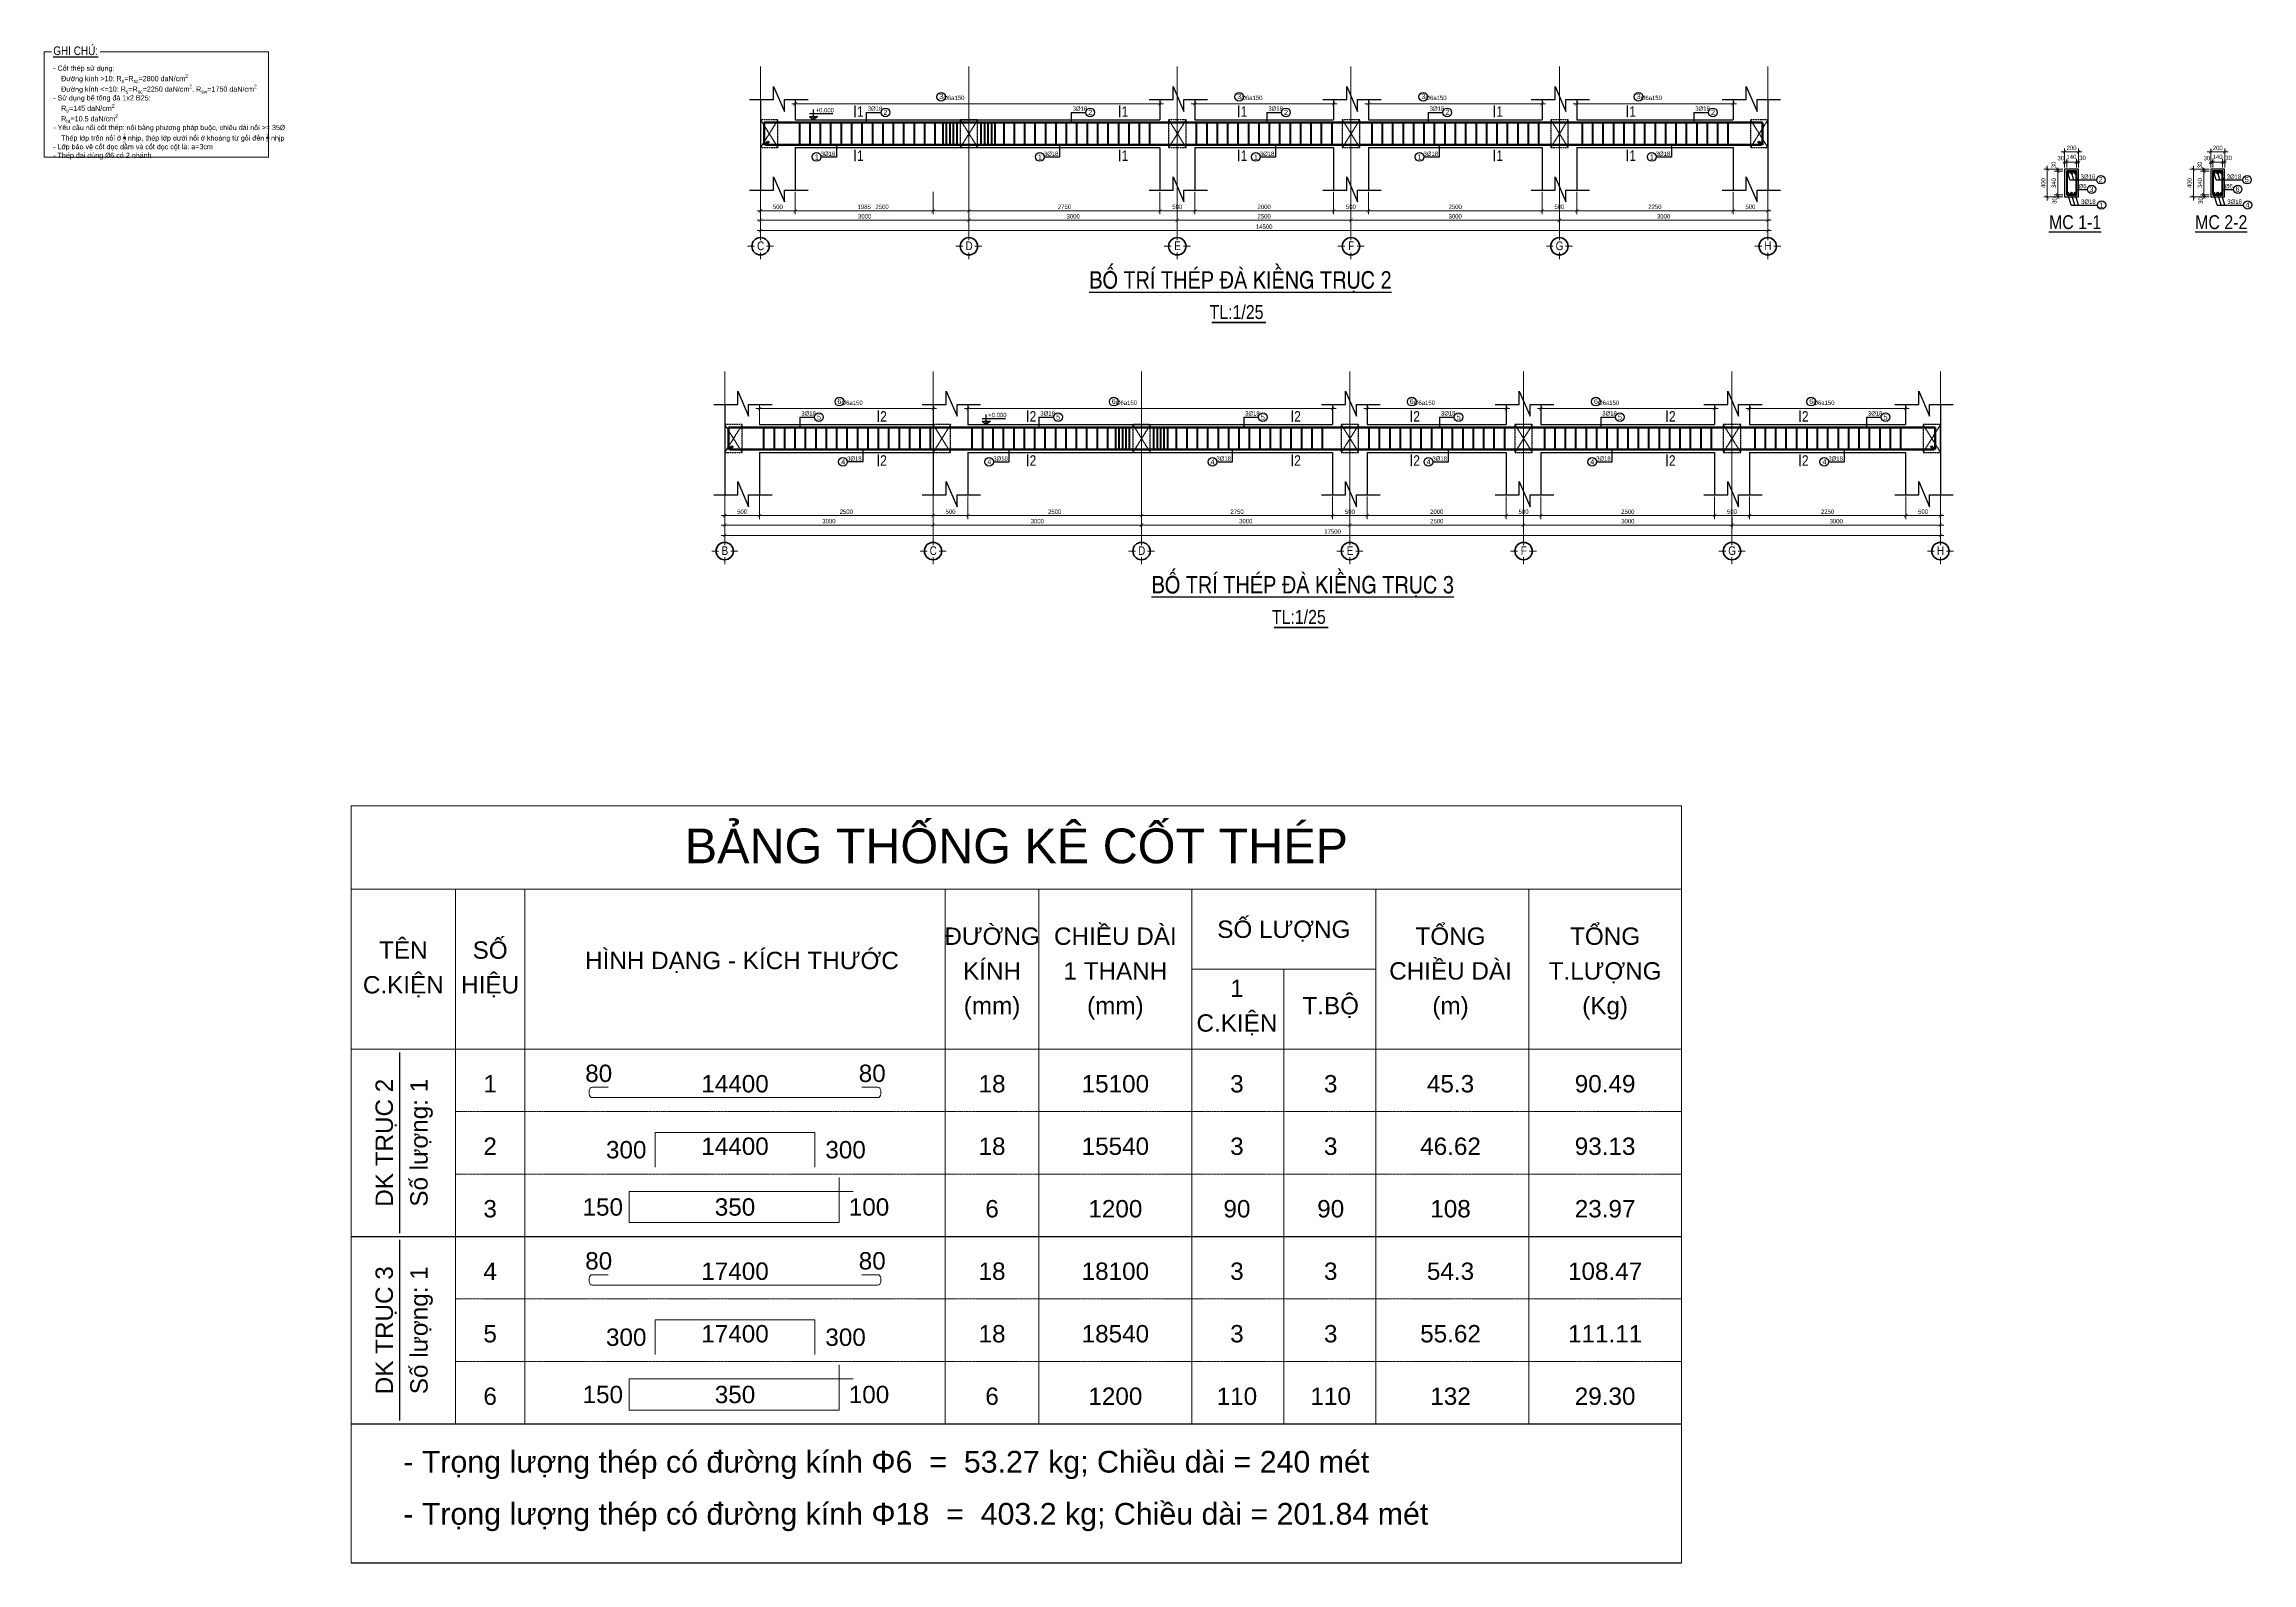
# Model space of a CAD drawing. Header units: inches. Extents: x -995865 to -814036, y 3430062 to 3602072.
# Drawn here: x -995865 to -964085, y 3465861 to 3487732 of the extents above; entities that cross this region are included whole.
import ezdxf
from ezdxf.enums import TextEntityAlignment as Align

# ---------------------------------------------------------------- set-up
doc = ezdxf.new("R2010")
doc.units = ezdxf.units.IN
doc.header["$LTSCALE"] = 2.8
doc.header["$MEASUREMENT"] = 0
for name, pattern in [('CENTERX2', [4, 2.5, -0.5, 0.5, -0.5]), ('DASHEDX2', [1.5, 1, -0.5]), ('HIDDENX2', [0.75, 0.5, -0.25])]:
    doc.linetypes.add(name, pattern=pattern)
for name, color, linetype, lineweight in [('5.TRUC', 1, 'CENTERX2', 13), ('Bao', 2, 'Continuous', 0), ('duongkichthuoc', 4, 'Continuous', 13), ('NET BAO', 4, 'Continuous', 30), ('NetMo', 9, 'HIDDENX2', 0), ('Steel', 4, 'Continuous', 0), ('TextThep', 7, 'Continuous', 0), ('THEP DAI', 5, 'Continuous', 40), ('THEP DOC', 2, 'Continuous', 60)]:
    doc.layers.add(name, color=color, linetype=linetype, lineweight=lineweight)
for name, color, linetype in [('Net thay', 6, 'Continuous'), ('NETDUTDUT', 3, 'DASHEDX2'), ('text', 3, 'Continuous')]:
    doc.layers.add(name, color=color, linetype=linetype)
doc.styles.add('CHU', font='VHELVCN0.TTF')
doc.styles.add('Helve-Condense', font='VHELVCN0.TTF')
doc.styles.add('Hoa', font='microsslv.ttf')
doc.styles.add('matdung', font='VHELVCN0.TTF')
doc.styles.add('Text.Helve-condense', font='VHELVCN0.TTF')
doc.styles.add('Thuong', font='microsslv.ttf')
doc.styles.add('VN-VNI', font='VAVON_.TTF')
doc.dimstyles.new('TL25', dxfattribs={"dimscale": 25, "dimtxt": 2.5, "dimasz": 2, "dimexe": 2, "dimexo": 1, "dimgap": 1, "dimtad": 1, "dimdec": 0, "dimzin": 0, "dimdsep": 46, "dimtxsty": 'Helve-Condense', "dimblk": 'ARCHTICK', "dimcen": 2, "dimdle": 2, "dimclrd": 4, "dimclre": 4, "dimclrt": 4, "dimadec": 0, "dimazin": 0, "dimtfac": 0.004, "dimtdec": 0, "dimtmove": 2, "dimatfit": 3, "dimfxl": 1, "dimtolj": 1, "dimtzin": 0, "dimlwd": 9, "dimlwe": 13, "dimarcsym": 1})

msp = doc.modelspace()

# ---------------------------------------------------------------- texts
at = {"layer": 'duongkichthuoc', "color": 4, "char_height": 62.5, "attachment_point": 5, "style": 'Helve-Condense'}
for insert in [(-966682.3, 3486107.7), (-964578.2, 3486107.7)]:
    msp.add_mtext('\\A1;140', dxfattribs=dict(at, insert=insert))
at = {"layer": 'duongkichthuoc', "color": 4, "char_height": 62.5, "attachment_point": 5, "rotation": 90, "style": 'Helve-Condense'}
for insert in [(-966936.7, 3485730.9), (-964832.6, 3485730.9)]:
    msp.add_mtext('\\A1;340', dxfattribs=dict(at, insert=insert))
at = {"layer": 'Net thay', "lineweight": 20, "ltscale": 20, "style": 'CHU'}
for s, p in [('1', (-984163.8, 3486685.7)), ('1', (-980354.5, 3486685.7)), ('1', (-978640.6, 3486685.7)), ('1', (-974960.4, 3486685.7)), ('1', (-973046.4, 3486685.7)), ('1', (-984163.8, 3486051)), ('1', (-980354.5, 3486051)), ('1', (-978640.6, 3486051)), ('1', (-974960.4, 3486051)), ('1', (-973046.4, 3486051)), ('2', (-983830.5, 3482295.7)), ('2', (-981679.3, 3482295.7)), ('2', (-977870, 3482295.7)), ('2', (-976156, 3482295.7)), ('2', (-972475.9, 3482295.7)), ('2', (-970561.8, 3482295.7)), ('2', (-983830.5, 3481661)), ('2', (-981679.3, 3481661)), ('2', (-977870, 3481661)), ('2', (-976156, 3481661)), ('2', (-972475.9, 3481661)), ('2', (-970561.8, 3481661))]:
    msp.add_text(s, height=150, dxfattribs=at).set_placement(p)
at = {"layer": 'text'}
for s, height, style, p in [('%%UGHI CHUÙ:', 125, 'CHU', (-995733.3, 3487574.5)), ('TL:1/25', 200, 'Helve-Condense', (-979089.3, 3483773.6)), ('TL:1/25', 200, 'Helve-Condense', (-978192.5, 3479383.5)), ('- Trọng lượng thép có đường kính Φ6  =  53.27 kg; Chiều dài = 240 mét', 312.5, 'Hoa', (-990694.9, 3467160.7)), ('- Trọng lượng thép có đường kính Φ18  =  403.2 kg; Chiều dài = 201.84 mét', 312.5, 'Hoa', (-990694.9, 3466410.7))]:
    msp.add_text(s, height=height, dxfattribs=dict(at, style=style)).set_placement(p)
at = {"layer": 'text', "color": 3, "style": 'Text.Helve-condense'}
for s, p in [('C', (-985550.8, 3484827.6)), ('D', (-982550.8, 3484827.6)), ('E', (-979550.8, 3484827.6)), ('F', (-977050.8, 3484827.6)), ('G', (-974050.8, 3484827.6)), ('H', (-971050.8, 3484827.6)), ('B', (-986066.3, 3480437.5)), ('C', (-983066.3, 3480437.5)), ('D', (-980066.3, 3480437.5)), ('E', (-977066.3, 3480437.5)), ('F', (-974566.3, 3480437.5)), ('G', (-971566.3, 3480437.5)), ('H', (-968566.3, 3480437.5))]:
    msp.add_text(s, height=125, dxfattribs=at).set_placement(p, align=Align.MIDDLE_CENTER)
at = {"layer": 'text', "color": 4, "style": 'Hoa'}
msp.add_text('BẢNG THỐNG KÊ CỐT THÉP', height=500, dxfattribs=at).set_placement((-981869.9, 3475935.7), align=Align.CENTER)
at = {"layer": 'text'}
for s, style, p in [('SỐ LƯỢNG', 'Hoa', (-978019.9, 3474860.7)), ('TÊN', 'Hoa', (-990694.9, 3474560.7)), ('SỐ', 'Hoa', (-989444.9, 3474560.7)), ('ĐƯỜNG', 'Hoa', (-982219.9, 3474760.7)), ('CHIỀU DÀI', 'Hoa', (-980444.9, 3474760.7)), ('TỔNG', 'Hoa', (-975619.9, 3474760.7)), ('TỔNG', 'Hoa', (-973394.9, 3474760.7)), ('HÌNH DẠNG - KÍCH THƯỚC', 'Hoa', (-985819.9, 3474410.7)), ('KÍNH', 'Hoa', (-982219.9, 3474260.7)), ('CHIỀU DÀI', 'Hoa', (-975619.9, 3474260.7)), ('C.KIỆN', 'Hoa', (-990694.9, 3474060.7)), ('HIỆU', 'Hoa', (-989444.9, 3474060.7)), ('1 THANH', 'Hoa', (-980444.9, 3474260.7)), ('1', 'Hoa', (-978694.9, 3474010.7)), ('T.LƯỢNG', 'Hoa', (-973394.9, 3474260.7)), ('(mm)', 'Thuong', (-982219.9, 3473760.7)), ('(mm)', 'Thuong', (-980444.9, 3473760.7)), ('T.BỘ', 'Hoa', (-977344.9, 3473760.7)), ('(m)', 'Thuong', (-975619.9, 3473760.7)), ('(Kg)', 'Thuong', (-973394.9, 3473760.7)), ('C.KIỆN', 'Hoa', (-978694.9, 3473510.7))]:
    msp.add_text(s, height=250, dxfattribs=dict(at, style=style)).set_placement(p, align=Align.CENTER)
at = {"layer": 'text', "style": 'Hoa'}
for s, p in [('DK TRỤC 2', (-990844.9, 3471910.7)), ('Số lượng: 1', (-990344.9, 3471910.7)), ('DK TRỤC 3', (-990844.9, 3469210.7)), ('Số lượng: 1', (-990344.9, 3469210.7))]:
    msp.add_text(s, height=250, rotation=90.00021, dxfattribs=at).set_placement(p, align=Align.CENTER)
at = {"layer": 'text', "attachment_point": 1}
for s, insert, char_height, width, style in [('\\A1;- Coát theùp söû duïng:\\P    Ñöôøng kính >10: R{\\H0.7x;\\S^ s;}=R{\\H0.7x;\\S^ sc;}=2800 daN/cm{\\H0.7x;\\S2^ ;}\\P    Ñöôøng kính <=10: R{\\H0.7x;\\S^ s;}=R{\\H0.7x;\\S^ sc;}=2250 daN/cm{\\H0.7x;\\S2^ ;}, R{\\H0.7x;\\S^ sw;}=1750 daN/cm{\\H0.7x;\\S2^ ;}\\P- Söû duïng beâ toâng ñaù 1x2 B25:\\P    R{\\H0.7x;\\S^ b;}=145 daN/cm{\\H0.7x;\\S2^ ;}\\P    R{\\H0.7x;\\S^ bt;}=10.5 daN/cm{\\H0.7x;\\S2^ ;}\\P- Yeâu caàu noái coát theùp: noái baèng phöông phaùp buoäc, chieàu daøi noái >= 35{\\fTahoma|b0|i0|c0|p34;%%C} \\P    Theùp lôùp treân noái ôû {\\H0.7x;\\S1/2;} nhòp, theùp lôùp döôùi noái ôû khoaûng töø goái ñeán {\\H0.7x;\\S1/4;} nhòp\\P- Lôùp baûo veä coát doïc daàm vaø coát doïc coät laø: a=3cm \\P- Theùp ñai duøng {\\fTahoma|b0|i0|c0|p34;%%C}6 coù 2 nhaùnh\\P  ', (-995734.7, 3487423.4), 75, 14250.131, 'matdung'), ('{\\LMC 1-1}', (-967005.2, 3485268.5), 200, 5430.178, 'Text.Helve-condense'), ('{\\LMC 2-2}', (-964901.1, 3485268.5), 200, 5430.178, 'Text.Helve-condense'), ('{\\LBOÁ TRÍ THEÙP ÑAØ KIEÀNG TRUÏC 2}', (-980820.3, 3484462.2), 250, 7049.483, 'Text.Helve-condense'), ('{\\LBOÁ TRÍ THEÙP ÑAØ KIEÀNG TRUÏC 3}', (-979923.5, 3480072.2), 250, 7049.483, 'Text.Helve-condense')]:
    msp.add_mtext(s, dxfattribs=dict(at, insert=insert, char_height=char_height, width=width, style=style))
at = {"layer": 'text', "color": 4, "style": 'Text.Helve-condense'}
for s, insert, char_height, width, attachment_point in [('3', (-982952.6, 3486978.1), 75, 317.247, 5), ('Þ6a150', (-982617.5, 3486989), 62.5, 924.543, 3), ('3', (-978662.8, 3486978.1), 75, 317.247, 5), ('Þ6a150', (-978327.7, 3486989), 62.5, 924.543, 3), ('3', (-976011.6, 3486978.1), 75, 317.247, 5), ('Þ6a150', (-975676.6, 3486989), 62.5, 924.543, 3), ('3', (-972911.9, 3486978.1), 75, 317.247, 5), ('Þ6a150', (-972576.9, 3486989), 62.5, 924.543, 3), ('3Þ18', (-984009.2, 3486836.1), 62.5, 924.543, 1), ('2', (-983754, 3486749.9), 75, 317.247, 5), ('3Þ18', (-981060.9, 3486836.1), 62.5, 924.543, 1), ('2', (-980805.8, 3486749.9), 75, 317.247, 5), ('3Þ18', (-978243, 3486836.1), 62.5, 924.543, 1), ('2', (-977987.9, 3486749.9), 75, 317.247, 5), ('3Þ18', (-975921.1, 3486836.1), 62.5, 924.543, 1), ('2', (-975666, 3486749.9), 75, 317.247, 5), ('3Þ18', (-972096.8, 3486836.1), 62.5, 924.543, 1), ('2', (-971841.6, 3486749.9), 75, 317.247, 5), ('1', (-984743.2, 3486106.2), 75, 317.247, 5), ('3Þ18', (-984477.8, 3486120), 62.5, 327.058, 9), ('1', (-981530, 3486106.2), 75, 317.247, 5), ('3Þ18', (-981264.5, 3486120), 62.5, 327.058, 9), ('1', (-978421.4, 3486106.2), 75, 317.247, 5), ('3Þ18', (-978155.9, 3486120), 62.5, 327.058, 9), ('1', (-976065, 3486106.2), 75, 317.247, 5), ('3Þ18', (-975799.5, 3486120), 62.5, 327.058, 9), ('1', (-972722.2, 3486106.2), 75, 317.247, 5), ('3Þ18', (-972456.8, 3486120), 62.5, 327.058, 9), ('Þ6', (-966464.1, 3485717.1), 62.5, 327.058, 3), ('3Þ18', (-966340.6, 3485855.3), 62.5, 327.058, 3), ('3', (-966395.5, 3485641.6), 75, 317.247, 5), ('2', (-966261.3, 3485779.8), 75, 317.247, 5), ('Þ6', (-964360.1, 3485717.1), 62.5, 327.058, 3), ('3Þ18', (-964236.5, 3485855.3), 62.5, 327.058, 3), ('6', (-964291.5, 3485641.6), 75, 317.247, 5), ('5', (-964157.2, 3485779.8), 75, 317.247, 5), ('3Þ18', (-966333.1, 3485494.5), 62.5, 327.058, 3), ('1', (-966252.5, 3485415.5), 75, 317.247, 5), ('3Þ18', (-964229, 3485494.5), 62.5, 327.058, 3), ('4', (-964148.4, 3485415.5), 75, 317.247, 5), ('6', (-984417.1, 3482588.1), 75, 317.247, 5), ('Þ6a150', (-984082, 3482599), 62.5, 924.543, 3), ('6', (-980468, 3482588.1), 75, 317.247, 5), ('Þ6a150', (-980133, 3482599), 62.5, 924.543, 3), ('6', (-976178.2, 3482588.1), 75, 317.247, 5), ('Þ6a150', (-975843.2, 3482599), 62.5, 924.543, 3), ('6', (-973527, 3482588.1), 75, 317.247, 5), ('Þ6a150', (-973192, 3482599), 62.5, 924.543, 3), ('6', (-970427.4, 3482588.1), 75, 317.247, 5), ('Þ6a150', (-970092.4, 3482599), 62.5, 924.543, 3), ('3Þ18', (-984966.1, 3482446.1), 62.5, 924.543, 1), ('5', (-984710.9, 3482359.8), 75, 317.247, 5), ('3Þ18', (-981524.6, 3482446.1), 62.5, 924.543, 1), ('5', (-981269.5, 3482359.8), 75, 317.247, 5), ('3Þ18', (-978576.4, 3482446.1), 62.5, 924.543, 1), ('5', (-978321.2, 3482359.8), 75, 317.247, 5), ('3Þ18', (-975758.4, 3482446.1), 62.5, 924.543, 1), ('5', (-975503.3, 3482359.8), 75, 317.247, 5), ('3Þ18', (-973436.5, 3482446.1), 62.5, 924.543, 1), ('5', (-973181.4, 3482359.8), 75, 317.247, 5), ('3Þ18', (-969612.2, 3482446.1), 62.5, 924.543, 1), ('5', (-969357.1, 3482359.8), 75, 317.247, 5), ('4', (-984363.7, 3481716.2), 75, 317.247, 5), ('3Þ18', (-984098.2, 3481730), 62.5, 327.058, 9), ('4', (-982258.7, 3481716.2), 75, 317.247, 5), ('3Þ18', (-981993.2, 3481730), 62.5, 327.058, 9), ('4', (-979045.5, 3481716.2), 75, 317.247, 5), ('3Þ18', (-978780, 3481730), 62.5, 327.058, 9), ('4', (-975936.8, 3481716.2), 75, 317.247, 5), ('3Þ18', (-975671.3, 3481730), 62.5, 327.058, 9), ('4', (-973580.4, 3481716.2), 75, 317.247, 5), ('3Þ18', (-973315, 3481730), 62.5, 327.058, 9), ('4', (-970237.7, 3481716.2), 75, 317.247, 5), ('3Þ18', (-969972.2, 3481730), 62.5, 327.058, 9)]:
    msp.add_mtext(s, dxfattribs=dict(at, insert=insert, char_height=char_height, width=width, attachment_point=attachment_point))
at = {"layer": 'TextThep', "style": 'Hoa'}
for s, p in [('80', (-987882.4, 3472710.7)), ('80', (-983944.9, 3472710.7)), ('1', (-989444.9, 3472560.7)), ('14400', (-985919.9, 3472560.7)), ('18', (-982219.9, 3472560.7)), ('2', (-989444.9, 3471660.7)), ('14400', (-985919.9, 3471660.7)), ('18', (-982219.9, 3471660.7)), ('3', (-989444.9, 3470760.7)), ('350', (-985919.9, 3470785.7)), ('6', (-982219.9, 3470760.7)), ('4', (-989444.9, 3469860.7)), ('80', (-987882.4, 3470010.7)), ('17400', (-985919.9, 3469860.7)), ('80', (-983944.9, 3470010.7)), ('18', (-982219.9, 3469860.7)), ('5', (-989444.9, 3468960.7)), ('17400', (-985919.9, 3468960.7)), ('18', (-982219.9, 3468960.7)), ('6', (-989444.9, 3468060.7)), ('350', (-985919.9, 3468085.7)), ('6', (-982219.9, 3468060.7))]:
    msp.add_text(s, height=250, dxfattribs=at).set_placement(p, align=Align.BOTTOM_CENTER)
at = {"layer": 'TextThep', "color": 7, "style": 'Hoa'}
for s, p in [('15100', (-980444.9, 3472560.7)), ('3', (-978694.9, 3472560.7)), ('3', (-977344.9, 3472560.7)), ('45.3', (-975619.9, 3472560.7)), ('90.49', (-973394.9, 3472560.7)), ('15540', (-980444.9, 3471660.7)), ('3', (-978694.9, 3471660.7)), ('3', (-977344.9, 3471660.7)), ('46.62', (-975619.9, 3471660.7)), ('93.13', (-973394.9, 3471660.7)), ('1200', (-980444.9, 3470760.7)), ('90', (-978694.9, 3470760.7)), ('90', (-977344.9, 3470760.7)), ('108', (-975619.9, 3470760.7)), ('23.97', (-973394.9, 3470760.7)), ('18100', (-980444.9, 3469860.7)), ('3', (-978694.9, 3469860.7)), ('3', (-977344.9, 3469860.7)), ('54.3', (-975619.9, 3469860.7)), ('108.47', (-973394.9, 3469860.7)), ('18540', (-980444.9, 3468960.7)), ('3', (-978694.9, 3468960.7)), ('3', (-977344.9, 3468960.7)), ('55.62', (-975619.9, 3468960.7)), ('111.11', (-973394.9, 3468960.7)), ('1200', (-980444.9, 3468060.7)), ('110', (-978694.9, 3468060.7)), ('110', (-977344.9, 3468060.7)), ('132', (-975619.9, 3468060.7)), ('29.30', (-973394.9, 3468060.7))]:
    msp.add_text(s, height=250, dxfattribs=at).set_placement(p, align=Align.BOTTOM_CENTER)
at = {"layer": 'TextThep', "style": 'Hoa'}
for s, p in [('300', (-987194.9, 3471610.7)), ('150', (-987532.4, 3470785.7)), ('300', (-987194.9, 3468910.7)), ('150', (-987532.4, 3468085.7))]:
    msp.add_text(s, height=250, dxfattribs=at).set_placement(p, align=Align.BOTTOM_RIGHT)
for s, p in [('300', (-984619.9, 3471610.7)), ('100', (-984282.4, 3470785.7)), ('300', (-984619.9, 3468910.7)), ('100', (-984282.4, 3468085.7))]:
    msp.add_text(s, height=250, dxfattribs=at).set_placement(p, align=Align.BOTTOM_LEFT)

# ---------------------------------------------------------------- blocks, each defined once
blk = doc.blocks.new('CAO TRINH 1')
at = {"linetype": 'Continuous'}
blk.add_hatch(color=1, dxfattribs=at).paths.add_polyline_path([(560, 200), (320, 200), (320, 0)])
at = {"color": 1, "linetype": 'Continuous'}
for p, q in [((0, 0), (640, 0)), ((80, 360), (1444, 360)), ((80, 200), (560, 200)), ((80, 200), (320, 0)), ((320, 0), (320, 600)), ((560, 200), (320, 0))]:
    blk.add_line(p, q, dxfattribs=at)
at = {"color": 2, "style": 'VN-VNI'}
blk.add_attdef('%%P0.000', (435, 427), '', height=200, dxfattribs=at)
blk = doc.blocks.new('_ArchTick')
at = {"color": 0, "linetype": 'ByBlock', "const_width": 0.15}
blk.add_lwpolyline([(-0.5, -0.5), (0.5, 0.5)], dxfattribs=at)
blk = doc.blocks.new('*D985')
at = {"layer": 'DEFPOINTS', "color": 0}
for p in [(-985553, 3485631), (-985053, 3485631), (-985053, 3485332)]:
    blk.add_point(p, dxfattribs=at)
at = {"layer": 'NETDUTDUT', "color": 4, "linetype": 'Continuous', "lineweight": 9}
blk.add_line((-985603, 3485332), (-985003, 3485332), dxfattribs=at)
at = {"layer": 'NETDUTDUT', "color": 4, "linetype": 'Continuous', "lineweight": 13}
for p, q in [((-985553, 3485606), (-985553, 3485282)), ((-985053, 3485606), (-985053, 3485282))]:
    blk.add_line(p, q, dxfattribs=at)
at = {"layer": 'NETDUTDUT', "color": 4, "lineweight": 9, "xscale": 50, "yscale": 50, "zscale": 50, "rotation": 180}
blk.add_blockref('_ArchTick', (-985553, 3485332), dxfattribs=at)
at = {"layer": 'NETDUTDUT', "color": 4, "lineweight": 9, "xscale": 50, "yscale": 50, "zscale": 50}
blk.add_blockref('_ArchTick', (-985053, 3485332), dxfattribs=at)
at = {"layer": 'NETDUTDUT', "color": 4, "insert": (-985303, 3485389), "char_height": 62.5, "attachment_point": 5, "style": 'Helve-Condense'}
blk.add_mtext('\\A1;500', dxfattribs=at)
blk = doc.blocks.new('*D986')
at = {"layer": 'DEFPOINTS', "color": 0}
for p in [(-985053, 3485631), (-982553, 3485631), (-982553, 3485332)]:
    blk.add_point(p, dxfattribs=at)
at = {"layer": 'NETDUTDUT', "color": 4, "linetype": 'Continuous', "lineweight": 9}
blk.add_line((-985103, 3485332), (-982503, 3485332), dxfattribs=at)
at = {"layer": 'NETDUTDUT', "color": 4, "linetype": 'Continuous', "lineweight": 13}
for p, q in [((-985053, 3485606), (-985053, 3485282)), ((-982553, 3485606), (-982553, 3485282))]:
    blk.add_line(p, q, dxfattribs=at)
at = {"layer": 'NETDUTDUT', "color": 4, "lineweight": 9, "xscale": 50, "yscale": 50, "zscale": 50, "rotation": 180}
blk.add_blockref('_ArchTick', (-985053, 3485332), dxfattribs=at)
at = {"layer": 'NETDUTDUT', "color": 4, "lineweight": 9, "xscale": 50, "yscale": 50, "zscale": 50}
blk.add_blockref('_ArchTick', (-982553, 3485332), dxfattribs=at)
at = {"layer": 'NETDUTDUT', "color": 4, "insert": (-983803, 3485389), "char_height": 62.5, "attachment_point": 5, "style": 'Helve-Condense'}
blk.add_mtext('\\A1;2500', dxfattribs=at)
blk = doc.blocks.new('*D988')
at = {"layer": 'DEFPOINTS', "color": 0}
for p in [(-982553, 3485631), (-979803, 3485631), (-979803, 3485332)]:
    blk.add_point(p, dxfattribs=at)
at = {"layer": 'NETDUTDUT', "color": 4, "linetype": 'Continuous', "lineweight": 9}
blk.add_line((-982603, 3485332), (-979753, 3485332), dxfattribs=at)
at = {"layer": 'NETDUTDUT', "color": 4, "linetype": 'Continuous', "lineweight": 13}
for p, q in [((-982553, 3485606), (-982553, 3485282)), ((-979803, 3485606), (-979803, 3485282))]:
    blk.add_line(p, q, dxfattribs=at)
at = {"layer": 'NETDUTDUT', "color": 4, "lineweight": 9, "xscale": 50, "yscale": 50, "zscale": 50, "rotation": 180}
blk.add_blockref('_ArchTick', (-982553, 3485332), dxfattribs=at)
at = {"layer": 'NETDUTDUT', "color": 4, "lineweight": 9, "xscale": 50, "yscale": 50, "zscale": 50}
blk.add_blockref('_ArchTick', (-979803, 3485332), dxfattribs=at)
at = {"layer": 'NETDUTDUT', "color": 4, "insert": (-981178, 3485389), "char_height": 62.5, "attachment_point": 5, "style": 'Helve-Condense'}
blk.add_mtext('\\A1;2750', dxfattribs=at)
blk = doc.blocks.new('*D989')
at = {"layer": 'DEFPOINTS', "color": 0}
for p in [(-979803, 3485631), (-979303, 3485631), (-979303, 3485332)]:
    blk.add_point(p, dxfattribs=at)
at = {"layer": 'NETDUTDUT', "color": 4, "linetype": 'Continuous', "lineweight": 9}
blk.add_line((-979853, 3485332), (-979253, 3485332), dxfattribs=at)
at = {"layer": 'NETDUTDUT', "color": 4, "linetype": 'Continuous', "lineweight": 13}
for p, q in [((-979803, 3485606), (-979803, 3485282)), ((-979303, 3485606), (-979303, 3485282))]:
    blk.add_line(p, q, dxfattribs=at)
at = {"layer": 'NETDUTDUT', "color": 4, "lineweight": 9, "xscale": 50, "yscale": 50, "zscale": 50, "rotation": 180}
blk.add_blockref('_ArchTick', (-979803, 3485332), dxfattribs=at)
at = {"layer": 'NETDUTDUT', "color": 4, "lineweight": 9, "xscale": 50, "yscale": 50, "zscale": 50}
blk.add_blockref('_ArchTick', (-979303, 3485332), dxfattribs=at)
at = {"layer": 'NETDUTDUT', "color": 4, "insert": (-979553, 3485389), "char_height": 62.5, "attachment_point": 5, "style": 'Helve-Condense'}
blk.add_mtext('\\A1;500', dxfattribs=at)
blk = doc.blocks.new('*D990')
at = {"layer": 'DEFPOINTS', "color": 0}
for p in [(-979303, 3485631), (-977303, 3485631), (-977303, 3485332)]:
    blk.add_point(p, dxfattribs=at)
at = {"layer": 'NETDUTDUT', "color": 4, "linetype": 'Continuous', "lineweight": 9}
blk.add_line((-979353, 3485332), (-977253, 3485332), dxfattribs=at)
at = {"layer": 'NETDUTDUT', "color": 4, "linetype": 'Continuous', "lineweight": 13}
for p, q in [((-979303, 3485606), (-979303, 3485282)), ((-977303, 3485606), (-977303, 3485282))]:
    blk.add_line(p, q, dxfattribs=at)
at = {"layer": 'NETDUTDUT', "color": 4, "lineweight": 9, "xscale": 50, "yscale": 50, "zscale": 50, "rotation": 180}
blk.add_blockref('_ArchTick', (-979303, 3485332), dxfattribs=at)
at = {"layer": 'NETDUTDUT', "color": 4, "lineweight": 9, "xscale": 50, "yscale": 50, "zscale": 50}
blk.add_blockref('_ArchTick', (-977303, 3485332), dxfattribs=at)
at = {"layer": 'NETDUTDUT', "color": 4, "insert": (-978303, 3485389), "char_height": 62.5, "attachment_point": 5, "style": 'Helve-Condense'}
blk.add_mtext('\\A1;2000', dxfattribs=at)
blk = doc.blocks.new('*D991')
at = {"layer": 'DEFPOINTS', "color": 0}
for p in [(-977303, 3485631), (-976803, 3485631), (-976803, 3485332)]:
    blk.add_point(p, dxfattribs=at)
at = {"layer": 'NETDUTDUT', "color": 4, "linetype": 'Continuous', "lineweight": 9}
blk.add_line((-977353, 3485332), (-976753, 3485332), dxfattribs=at)
at = {"layer": 'NETDUTDUT', "color": 4, "linetype": 'Continuous', "lineweight": 13}
for p, q in [((-977303, 3485606), (-977303, 3485282)), ((-976803, 3485606), (-976803, 3485282))]:
    blk.add_line(p, q, dxfattribs=at)
at = {"layer": 'NETDUTDUT', "color": 4, "lineweight": 9, "xscale": 50, "yscale": 50, "zscale": 50, "rotation": 180}
blk.add_blockref('_ArchTick', (-977303, 3485332), dxfattribs=at)
at = {"layer": 'NETDUTDUT', "color": 4, "lineweight": 9, "xscale": 50, "yscale": 50, "zscale": 50}
blk.add_blockref('_ArchTick', (-976803, 3485332), dxfattribs=at)
at = {"layer": 'NETDUTDUT', "color": 4, "insert": (-977053, 3485389), "char_height": 62.5, "attachment_point": 5, "style": 'Helve-Condense'}
blk.add_mtext('\\A1;500', dxfattribs=at)
blk = doc.blocks.new('*D992')
at = {"layer": 'DEFPOINTS', "color": 0}
for p in [(-976803, 3485631), (-974303, 3485631), (-974303, 3485332)]:
    blk.add_point(p, dxfattribs=at)
at = {"layer": 'NETDUTDUT', "color": 4, "linetype": 'Continuous', "lineweight": 9}
blk.add_line((-976853, 3485332), (-974253, 3485332), dxfattribs=at)
at = {"layer": 'NETDUTDUT', "color": 4, "linetype": 'Continuous', "lineweight": 13}
for p, q in [((-976803, 3485606), (-976803, 3485282)), ((-974303, 3485606), (-974303, 3485282))]:
    blk.add_line(p, q, dxfattribs=at)
at = {"layer": 'NETDUTDUT', "color": 4, "lineweight": 9, "xscale": 50, "yscale": 50, "zscale": 50, "rotation": 180}
blk.add_blockref('_ArchTick', (-976803, 3485332), dxfattribs=at)
at = {"layer": 'NETDUTDUT', "color": 4, "lineweight": 9, "xscale": 50, "yscale": 50, "zscale": 50}
blk.add_blockref('_ArchTick', (-974303, 3485332), dxfattribs=at)
at = {"layer": 'NETDUTDUT', "color": 4, "insert": (-975553, 3485389), "char_height": 62.5, "attachment_point": 5, "style": 'Helve-Condense'}
blk.add_mtext('\\A1;2500', dxfattribs=at)
blk = doc.blocks.new('*D993')
at = {"layer": 'DEFPOINTS', "color": 0}
for p in [(-974303, 3485631), (-973803, 3485631), (-973803, 3485332)]:
    blk.add_point(p, dxfattribs=at)
at = {"layer": 'NETDUTDUT', "color": 4, "linetype": 'Continuous', "lineweight": 9}
blk.add_line((-974353, 3485332), (-973753, 3485332), dxfattribs=at)
at = {"layer": 'NETDUTDUT', "color": 4, "linetype": 'Continuous', "lineweight": 13}
for p, q in [((-974303, 3485606), (-974303, 3485282)), ((-973803, 3485606), (-973803, 3485282))]:
    blk.add_line(p, q, dxfattribs=at)
at = {"layer": 'NETDUTDUT', "color": 4, "lineweight": 9, "xscale": 50, "yscale": 50, "zscale": 50, "rotation": 180}
blk.add_blockref('_ArchTick', (-974303, 3485332), dxfattribs=at)
at = {"layer": 'NETDUTDUT', "color": 4, "lineweight": 9, "xscale": 50, "yscale": 50, "zscale": 50}
blk.add_blockref('_ArchTick', (-973803, 3485332), dxfattribs=at)
at = {"layer": 'NETDUTDUT', "color": 4, "insert": (-974053, 3485389), "char_height": 62.5, "attachment_point": 5, "style": 'Helve-Condense'}
blk.add_mtext('\\A1;500', dxfattribs=at)
blk = doc.blocks.new('*D994')
at = {"layer": 'DEFPOINTS', "color": 0}
for p in [(-973803, 3485631), (-971553, 3485631), (-971553, 3485332)]:
    blk.add_point(p, dxfattribs=at)
at = {"layer": 'NETDUTDUT', "color": 4, "linetype": 'Continuous', "lineweight": 9}
blk.add_line((-973853, 3485332), (-971503, 3485332), dxfattribs=at)
at = {"layer": 'NETDUTDUT', "color": 4, "linetype": 'Continuous', "lineweight": 13}
for p, q in [((-973803, 3485606), (-973803, 3485282)), ((-971553, 3485606), (-971553, 3485282))]:
    blk.add_line(p, q, dxfattribs=at)
at = {"layer": 'NETDUTDUT', "color": 4, "lineweight": 9, "xscale": 50, "yscale": 50, "zscale": 50, "rotation": 180}
blk.add_blockref('_ArchTick', (-973803, 3485332), dxfattribs=at)
at = {"layer": 'NETDUTDUT', "color": 4, "lineweight": 9, "xscale": 50, "yscale": 50, "zscale": 50}
blk.add_blockref('_ArchTick', (-971553, 3485332), dxfattribs=at)
at = {"layer": 'NETDUTDUT', "color": 4, "insert": (-972678, 3485389), "char_height": 62.5, "attachment_point": 5, "style": 'Helve-Condense'}
blk.add_mtext('\\A1;2250', dxfattribs=at)
blk = doc.blocks.new('*D995')
at = {"layer": 'DEFPOINTS', "color": 0}
for p in [(-971553, 3485631), (-971053, 3485631), (-971053, 3485332)]:
    blk.add_point(p, dxfattribs=at)
at = {"layer": 'NETDUTDUT', "color": 4, "linetype": 'Continuous', "lineweight": 9}
blk.add_line((-971603, 3485332), (-971003, 3485332), dxfattribs=at)
at = {"layer": 'NETDUTDUT', "color": 4, "linetype": 'Continuous', "lineweight": 13}
for p, q in [((-971553, 3485606), (-971553, 3485282)), ((-971053, 3485606), (-971053, 3485282))]:
    blk.add_line(p, q, dxfattribs=at)
at = {"layer": 'NETDUTDUT', "color": 4, "lineweight": 9, "xscale": 50, "yscale": 50, "zscale": 50, "rotation": 180}
blk.add_blockref('_ArchTick', (-971553, 3485332), dxfattribs=at)
at = {"layer": 'NETDUTDUT', "color": 4, "lineweight": 9, "xscale": 50, "yscale": 50, "zscale": 50}
blk.add_blockref('_ArchTick', (-971053, 3485332), dxfattribs=at)
at = {"layer": 'NETDUTDUT', "color": 4, "insert": (-971303, 3485389), "char_height": 62.5, "attachment_point": 5, "style": 'Helve-Condense'}
blk.add_mtext('\\A1;500', dxfattribs=at)
blk = doc.blocks.new('*D996')
at = {"layer": 'DEFPOINTS', "color": 0}
for p in [(-985553, 3485303), (-982553, 3485303), (-982553, 3485195)]:
    blk.add_point(p, dxfattribs=at)
at = {"layer": 'NETDUTDUT', "color": 4, "linetype": 'Continuous', "lineweight": 9}
blk.add_line((-985603, 3485195), (-982503, 3485195), dxfattribs=at)
at = {"layer": 'NETDUTDUT', "color": 4, "linetype": 'Continuous', "lineweight": 13}
for p, q in [((-985553, 3485278), (-985553, 3485145)), ((-982553, 3485278), (-982553, 3485145))]:
    blk.add_line(p, q, dxfattribs=at)
at = {"layer": 'NETDUTDUT', "color": 4, "lineweight": 9, "xscale": 50, "yscale": 50, "zscale": 50, "rotation": 180}
blk.add_blockref('_ArchTick', (-985553, 3485195), dxfattribs=at)
at = {"layer": 'NETDUTDUT', "color": 4, "lineweight": 9, "xscale": 50, "yscale": 50, "zscale": 50}
blk.add_blockref('_ArchTick', (-982553, 3485195), dxfattribs=at)
at = {"layer": 'NETDUTDUT', "color": 4, "insert": (-984053, 3485252), "char_height": 62.5, "attachment_point": 5, "style": 'Helve-Condense'}
blk.add_mtext('\\A1;3000', dxfattribs=at)
blk = doc.blocks.new('*D997')
at = {"layer": 'DEFPOINTS', "color": 0}
for p in [(-979553, 3485332), (-982553, 3485303), (-979553, 3485195)]:
    blk.add_point(p, dxfattribs=at)
at = {"layer": 'NETDUTDUT', "color": 4, "linetype": 'Continuous', "lineweight": 9}
blk.add_line((-982603, 3485195), (-979503, 3485195), dxfattribs=at)
at = {"layer": 'NETDUTDUT', "color": 4, "linetype": 'Continuous', "lineweight": 13}
for p, q in [((-982553, 3485278), (-982553, 3485145)), ((-979553, 3485307), (-979553, 3485145))]:
    blk.add_line(p, q, dxfattribs=at)
at = {"layer": 'NETDUTDUT', "color": 4, "lineweight": 9, "xscale": 50, "yscale": 50, "zscale": 50, "rotation": 180}
blk.add_blockref('_ArchTick', (-982553, 3485195), dxfattribs=at)
at = {"layer": 'NETDUTDUT', "color": 4, "lineweight": 9, "xscale": 50, "yscale": 50, "zscale": 50}
blk.add_blockref('_ArchTick', (-979553, 3485195), dxfattribs=at)
at = {"layer": 'NETDUTDUT', "color": 4, "insert": (-981053, 3485252), "char_height": 62.5, "attachment_point": 5, "style": 'Helve-Condense'}
blk.add_mtext('\\A1;3000', dxfattribs=at)
blk = doc.blocks.new('*D998')
at = {"layer": 'DEFPOINTS', "color": 0}
for p in [(-979553, 3485332), (-977053, 3485332), (-977053, 3485195)]:
    blk.add_point(p, dxfattribs=at)
at = {"layer": 'NETDUTDUT', "color": 4, "linetype": 'Continuous', "lineweight": 9}
blk.add_line((-979603, 3485195), (-977003, 3485195), dxfattribs=at)
at = {"layer": 'NETDUTDUT', "color": 4, "linetype": 'Continuous', "lineweight": 13}
for p, q in [((-979553, 3485307), (-979553, 3485145)), ((-977053, 3485307), (-977053, 3485145))]:
    blk.add_line(p, q, dxfattribs=at)
at = {"layer": 'NETDUTDUT', "color": 4, "lineweight": 9, "xscale": 50, "yscale": 50, "zscale": 50, "rotation": 180}
blk.add_blockref('_ArchTick', (-979553, 3485195), dxfattribs=at)
at = {"layer": 'NETDUTDUT', "color": 4, "lineweight": 9, "xscale": 50, "yscale": 50, "zscale": 50}
blk.add_blockref('_ArchTick', (-977053, 3485195), dxfattribs=at)
at = {"layer": 'NETDUTDUT', "color": 4, "insert": (-978303, 3485252), "char_height": 62.5, "attachment_point": 5, "style": 'Helve-Condense'}
blk.add_mtext('\\A1;2500', dxfattribs=at)
blk = doc.blocks.new('*D999')
at = {"layer": 'DEFPOINTS', "color": 0}
for p in [(-977053, 3485332), (-974053, 3485332), (-974053, 3485195)]:
    blk.add_point(p, dxfattribs=at)
at = {"layer": 'NETDUTDUT', "color": 4, "linetype": 'Continuous', "lineweight": 9}
blk.add_line((-977103, 3485195), (-974003, 3485195), dxfattribs=at)
at = {"layer": 'NETDUTDUT', "color": 4, "linetype": 'Continuous', "lineweight": 13}
for p, q in [((-977053, 3485307), (-977053, 3485145)), ((-974053, 3485307), (-974053, 3485145))]:
    blk.add_line(p, q, dxfattribs=at)
at = {"layer": 'NETDUTDUT', "color": 4, "lineweight": 9, "xscale": 50, "yscale": 50, "zscale": 50, "rotation": 180}
blk.add_blockref('_ArchTick', (-977053, 3485195), dxfattribs=at)
at = {"layer": 'NETDUTDUT', "color": 4, "lineweight": 9, "xscale": 50, "yscale": 50, "zscale": 50}
blk.add_blockref('_ArchTick', (-974053, 3485195), dxfattribs=at)
at = {"layer": 'NETDUTDUT', "color": 4, "insert": (-975553, 3485252), "char_height": 62.5, "attachment_point": 5, "style": 'Helve-Condense'}
blk.add_mtext('\\A1;3000', dxfattribs=at)
blk = doc.blocks.new('*D1000')
at = {"layer": 'DEFPOINTS', "color": 0}
for p in [(-974053, 3485332), (-971053, 3485332), (-971053, 3485195)]:
    blk.add_point(p, dxfattribs=at)
at = {"layer": 'NETDUTDUT', "color": 4, "linetype": 'Continuous', "lineweight": 9}
blk.add_line((-974103, 3485195), (-971003, 3485195), dxfattribs=at)
at = {"layer": 'NETDUTDUT', "color": 4, "linetype": 'Continuous', "lineweight": 13}
for p, q in [((-974053, 3485307), (-974053, 3485145)), ((-971053, 3485307), (-971053, 3485145))]:
    blk.add_line(p, q, dxfattribs=at)
at = {"layer": 'NETDUTDUT', "color": 4, "lineweight": 9, "xscale": 50, "yscale": 50, "zscale": 50, "rotation": 180}
blk.add_blockref('_ArchTick', (-974053, 3485195), dxfattribs=at)
at = {"layer": 'NETDUTDUT', "color": 4, "lineweight": 9, "xscale": 50, "yscale": 50, "zscale": 50}
blk.add_blockref('_ArchTick', (-971053, 3485195), dxfattribs=at)
at = {"layer": 'NETDUTDUT', "color": 4, "insert": (-972553, 3485252), "char_height": 62.5, "attachment_point": 5, "style": 'Helve-Condense'}
blk.add_mtext('\\A1;3000', dxfattribs=at)
blk = doc.blocks.new('*D1001')
at = {"layer": 'DEFPOINTS', "color": 0}
for p in [(-985553, 3485145), (-971053, 3485145), (-971053, 3485046)]:
    blk.add_point(p, dxfattribs=at)
at = {"layer": 'NETDUTDUT', "color": 4, "linetype": 'Continuous', "lineweight": 9}
blk.add_line((-985603, 3485046), (-971003, 3485046), dxfattribs=at)
at = {"layer": 'NETDUTDUT', "color": 4, "linetype": 'Continuous', "lineweight": 13}
for p, q in [((-985553, 3485120), (-985553, 3484996)), ((-971053, 3485120), (-971053, 3484996))]:
    blk.add_line(p, q, dxfattribs=at)
at = {"layer": 'NETDUTDUT', "color": 4, "lineweight": 9, "xscale": 50, "yscale": 50, "zscale": 50, "rotation": 180}
blk.add_blockref('_ArchTick', (-985553, 3485046), dxfattribs=at)
at = {"layer": 'NETDUTDUT', "color": 4, "lineweight": 9, "xscale": 50, "yscale": 50, "zscale": 50}
blk.add_blockref('_ArchTick', (-971053, 3485046), dxfattribs=at)
at = {"layer": 'NETDUTDUT', "color": 4, "insert": (-978303, 3485103), "char_height": 62.5, "attachment_point": 5, "style": 'Helve-Condense'}
blk.add_mtext('\\A1;14500', dxfattribs=at)
blk = doc.blocks.new('*D1006')
at = {"layer": 'DEFPOINTS', "color": 0}
for p in [(-985053, 3485631), (-985053, 3485332), (-983068, 3485631)]:
    blk.add_point(p, dxfattribs=at)
at = {"layer": 'NETDUTDUT', "color": 4, "linetype": 'Continuous', "lineweight": 9}
blk.add_line((-983018, 3485332), (-985103, 3485332), dxfattribs=at)
at = {"layer": 'NETDUTDUT', "color": 4, "linetype": 'Continuous', "lineweight": 13}
for p, q in [((-985053, 3485606), (-985053, 3485282)), ((-983068, 3485606), (-983068, 3485282))]:
    blk.add_line(p, q, dxfattribs=at)
at = {"layer": 'NETDUTDUT', "color": 4, "lineweight": 9, "xscale": 50, "yscale": 50, "zscale": 50, "rotation": 180}
blk.add_blockref('_ArchTick', (-985053, 3485332), dxfattribs=at)
at = {"layer": 'NETDUTDUT', "color": 4, "lineweight": 9, "xscale": 50, "yscale": 50, "zscale": 50}
blk.add_blockref('_ArchTick', (-983068, 3485332), dxfattribs=at)
at = {"layer": 'NETDUTDUT', "color": 4, "insert": (-984061, 3485389), "char_height": 62.5, "attachment_point": 5, "style": 'Helve-Condense'}
blk.add_mtext('\\A1;1985', dxfattribs=at)
blk = doc.blocks.new('*D1007')
at = {"layer": 'DEFPOINTS', "color": 0}
for p in [(-982568, 3481241), (-980068, 3481241), (-980068, 3480942)]:
    blk.add_point(p, dxfattribs=at)
at = {"layer": 'NETDUTDUT', "color": 4, "linetype": 'Continuous', "lineweight": 13}
for p, q in [((-982568, 3481216), (-982568, 3480892)), ((-980068, 3481216), (-980068, 3480892))]:
    blk.add_line(p, q, dxfattribs=at)
at = {"layer": 'NETDUTDUT', "color": 4, "linetype": 'Continuous', "lineweight": 9}
blk.add_line((-982618, 3480942), (-980018, 3480942), dxfattribs=at)
at = {"layer": 'NETDUTDUT', "color": 4, "lineweight": 9, "xscale": 50, "yscale": 50, "zscale": 50, "rotation": 180}
blk.add_blockref('_ArchTick', (-982568, 3480942), dxfattribs=at)
at = {"layer": 'NETDUTDUT', "color": 4, "lineweight": 9, "xscale": 50, "yscale": 50, "zscale": 50}
blk.add_blockref('_ArchTick', (-980068, 3480942), dxfattribs=at)
at = {"layer": 'NETDUTDUT', "color": 4, "insert": (-981318, 3480998), "char_height": 62.5, "attachment_point": 5, "style": 'Helve-Condense'}
blk.add_mtext('\\A1;2500', dxfattribs=at)
blk = doc.blocks.new('*D1008')
at = {"layer": 'DEFPOINTS', "color": 0}
for p in [(-980068, 3481241), (-977318, 3481241), (-977318, 3480942)]:
    blk.add_point(p, dxfattribs=at)
at = {"layer": 'NETDUTDUT', "color": 4, "linetype": 'Continuous', "lineweight": 13}
for p, q in [((-980068, 3481216), (-980068, 3480892)), ((-977318, 3481216), (-977318, 3480892))]:
    blk.add_line(p, q, dxfattribs=at)
at = {"layer": 'NETDUTDUT', "color": 4, "linetype": 'Continuous', "lineweight": 9}
blk.add_line((-980118, 3480942), (-977268, 3480942), dxfattribs=at)
at = {"layer": 'NETDUTDUT', "color": 4, "lineweight": 9, "xscale": 50, "yscale": 50, "zscale": 50, "rotation": 180}
blk.add_blockref('_ArchTick', (-980068, 3480942), dxfattribs=at)
at = {"layer": 'NETDUTDUT', "color": 4, "lineweight": 9, "xscale": 50, "yscale": 50, "zscale": 50}
blk.add_blockref('_ArchTick', (-977318, 3480942), dxfattribs=at)
at = {"layer": 'NETDUTDUT', "color": 4, "insert": (-978693, 3480998), "char_height": 62.5, "attachment_point": 5, "style": 'Helve-Condense'}
blk.add_mtext('\\A1;2750', dxfattribs=at)
blk = doc.blocks.new('*D1009')
at = {"layer": 'DEFPOINTS', "color": 0}
for p in [(-977318, 3481241), (-976818, 3481241), (-976818, 3480942)]:
    blk.add_point(p, dxfattribs=at)
at = {"layer": 'NETDUTDUT', "color": 4, "linetype": 'Continuous', "lineweight": 13}
for p, q in [((-977318, 3481216), (-977318, 3480892)), ((-976818, 3481216), (-976818, 3480892))]:
    blk.add_line(p, q, dxfattribs=at)
at = {"layer": 'NETDUTDUT', "color": 4, "linetype": 'Continuous', "lineweight": 9}
blk.add_line((-977368, 3480942), (-976768, 3480942), dxfattribs=at)
at = {"layer": 'NETDUTDUT', "color": 4, "lineweight": 9, "xscale": 50, "yscale": 50, "zscale": 50, "rotation": 180}
blk.add_blockref('_ArchTick', (-977318, 3480942), dxfattribs=at)
at = {"layer": 'NETDUTDUT', "color": 4, "lineweight": 9, "xscale": 50, "yscale": 50, "zscale": 50}
blk.add_blockref('_ArchTick', (-976818, 3480942), dxfattribs=at)
at = {"layer": 'NETDUTDUT', "color": 4, "insert": (-977068, 3480998), "char_height": 62.5, "attachment_point": 5, "style": 'Helve-Condense'}
blk.add_mtext('\\A1;500', dxfattribs=at)
blk = doc.blocks.new('*D1010')
at = {"layer": 'DEFPOINTS', "color": 0}
for p in [(-976818, 3481241), (-974818, 3481241), (-974818, 3480942)]:
    blk.add_point(p, dxfattribs=at)
at = {"layer": 'NETDUTDUT', "color": 4, "linetype": 'Continuous', "lineweight": 13}
for p, q in [((-976818, 3481216), (-976818, 3480892)), ((-974818, 3481216), (-974818, 3480892))]:
    blk.add_line(p, q, dxfattribs=at)
at = {"layer": 'NETDUTDUT', "color": 4, "linetype": 'Continuous', "lineweight": 9}
blk.add_line((-976868, 3480942), (-974768, 3480942), dxfattribs=at)
at = {"layer": 'NETDUTDUT', "color": 4, "lineweight": 9, "xscale": 50, "yscale": 50, "zscale": 50, "rotation": 180}
blk.add_blockref('_ArchTick', (-976818, 3480942), dxfattribs=at)
at = {"layer": 'NETDUTDUT', "color": 4, "lineweight": 9, "xscale": 50, "yscale": 50, "zscale": 50}
blk.add_blockref('_ArchTick', (-974818, 3480942), dxfattribs=at)
at = {"layer": 'NETDUTDUT', "color": 4, "insert": (-975818, 3480998), "char_height": 62.5, "attachment_point": 5, "style": 'Helve-Condense'}
blk.add_mtext('\\A1;2000', dxfattribs=at)
blk = doc.blocks.new('*D1011')
at = {"layer": 'DEFPOINTS', "color": 0}
for p in [(-974818, 3481241), (-974318, 3481241), (-974318, 3480942)]:
    blk.add_point(p, dxfattribs=at)
at = {"layer": 'NETDUTDUT', "color": 4, "linetype": 'Continuous', "lineweight": 13}
for p, q in [((-974818, 3481216), (-974818, 3480892)), ((-974318, 3481216), (-974318, 3480892))]:
    blk.add_line(p, q, dxfattribs=at)
at = {"layer": 'NETDUTDUT', "color": 4, "linetype": 'Continuous', "lineweight": 9}
blk.add_line((-974868, 3480942), (-974268, 3480942), dxfattribs=at)
at = {"layer": 'NETDUTDUT', "color": 4, "lineweight": 9, "xscale": 50, "yscale": 50, "zscale": 50, "rotation": 180}
blk.add_blockref('_ArchTick', (-974818, 3480942), dxfattribs=at)
at = {"layer": 'NETDUTDUT', "color": 4, "lineweight": 9, "xscale": 50, "yscale": 50, "zscale": 50}
blk.add_blockref('_ArchTick', (-974318, 3480942), dxfattribs=at)
at = {"layer": 'NETDUTDUT', "color": 4, "insert": (-974568, 3480998), "char_height": 62.5, "attachment_point": 5, "style": 'Helve-Condense'}
blk.add_mtext('\\A1;500', dxfattribs=at)
blk = doc.blocks.new('*D1012')
at = {"layer": 'DEFPOINTS', "color": 0}
for p in [(-974318, 3481241), (-971818, 3481241), (-971818, 3480942)]:
    blk.add_point(p, dxfattribs=at)
at = {"layer": 'NETDUTDUT', "color": 4, "linetype": 'Continuous', "lineweight": 13}
for p, q in [((-974318, 3481216), (-974318, 3480892)), ((-971818, 3481216), (-971818, 3480892))]:
    blk.add_line(p, q, dxfattribs=at)
at = {"layer": 'NETDUTDUT', "color": 4, "linetype": 'Continuous', "lineweight": 9}
blk.add_line((-974368, 3480942), (-971768, 3480942), dxfattribs=at)
at = {"layer": 'NETDUTDUT', "color": 4, "lineweight": 9, "xscale": 50, "yscale": 50, "zscale": 50, "rotation": 180}
blk.add_blockref('_ArchTick', (-974318, 3480942), dxfattribs=at)
at = {"layer": 'NETDUTDUT', "color": 4, "lineweight": 9, "xscale": 50, "yscale": 50, "zscale": 50}
blk.add_blockref('_ArchTick', (-971818, 3480942), dxfattribs=at)
at = {"layer": 'NETDUTDUT', "color": 4, "insert": (-973068, 3480998), "char_height": 62.5, "attachment_point": 5, "style": 'Helve-Condense'}
blk.add_mtext('\\A1;2500', dxfattribs=at)
blk = doc.blocks.new('*D1013')
at = {"layer": 'DEFPOINTS', "color": 0}
for p in [(-971818, 3481241), (-971318, 3481241), (-971318, 3480942)]:
    blk.add_point(p, dxfattribs=at)
at = {"layer": 'NETDUTDUT', "color": 4, "linetype": 'Continuous', "lineweight": 13}
for p, q in [((-971818, 3481216), (-971818, 3480892)), ((-971318, 3481216), (-971318, 3480892))]:
    blk.add_line(p, q, dxfattribs=at)
at = {"layer": 'NETDUTDUT', "color": 4, "linetype": 'Continuous', "lineweight": 9}
blk.add_line((-971868, 3480942), (-971268, 3480942), dxfattribs=at)
at = {"layer": 'NETDUTDUT', "color": 4, "lineweight": 9, "xscale": 50, "yscale": 50, "zscale": 50, "rotation": 180}
blk.add_blockref('_ArchTick', (-971818, 3480942), dxfattribs=at)
at = {"layer": 'NETDUTDUT', "color": 4, "lineweight": 9, "xscale": 50, "yscale": 50, "zscale": 50}
blk.add_blockref('_ArchTick', (-971318, 3480942), dxfattribs=at)
at = {"layer": 'NETDUTDUT', "color": 4, "insert": (-971568, 3480998), "char_height": 62.5, "attachment_point": 5, "style": 'Helve-Condense'}
blk.add_mtext('\\A1;500', dxfattribs=at)
blk = doc.blocks.new('*D1014')
at = {"layer": 'DEFPOINTS', "color": 0}
for p in [(-971318, 3481241), (-969068, 3481241), (-969068, 3480942)]:
    blk.add_point(p, dxfattribs=at)
at = {"layer": 'NETDUTDUT', "color": 4, "linetype": 'Continuous', "lineweight": 13}
for p, q in [((-971318, 3481216), (-971318, 3480892)), ((-969068, 3481216), (-969068, 3480892))]:
    blk.add_line(p, q, dxfattribs=at)
at = {"layer": 'NETDUTDUT', "color": 4, "linetype": 'Continuous', "lineweight": 9}
blk.add_line((-971368, 3480942), (-969018, 3480942), dxfattribs=at)
at = {"layer": 'NETDUTDUT', "color": 4, "lineweight": 9, "xscale": 50, "yscale": 50, "zscale": 50, "rotation": 180}
blk.add_blockref('_ArchTick', (-971318, 3480942), dxfattribs=at)
at = {"layer": 'NETDUTDUT', "color": 4, "lineweight": 9, "xscale": 50, "yscale": 50, "zscale": 50}
blk.add_blockref('_ArchTick', (-969068, 3480942), dxfattribs=at)
at = {"layer": 'NETDUTDUT', "color": 4, "insert": (-970193, 3480998), "char_height": 62.5, "attachment_point": 5, "style": 'Helve-Condense'}
blk.add_mtext('\\A1;2250', dxfattribs=at)
blk = doc.blocks.new('*D1015')
at = {"layer": 'DEFPOINTS', "color": 0}
for p in [(-969068, 3481241), (-968568, 3481241), (-968568, 3480942)]:
    blk.add_point(p, dxfattribs=at)
at = {"layer": 'NETDUTDUT', "color": 4, "linetype": 'Continuous', "lineweight": 13}
for p, q in [((-969068, 3481216), (-969068, 3480892)), ((-968568, 3481216), (-968568, 3480892))]:
    blk.add_line(p, q, dxfattribs=at)
at = {"layer": 'NETDUTDUT', "color": 4, "linetype": 'Continuous', "lineweight": 9}
blk.add_line((-969118, 3480942), (-968518, 3480942), dxfattribs=at)
at = {"layer": 'NETDUTDUT', "color": 4, "lineweight": 9, "xscale": 50, "yscale": 50, "zscale": 50, "rotation": 180}
blk.add_blockref('_ArchTick', (-969068, 3480942), dxfattribs=at)
at = {"layer": 'NETDUTDUT', "color": 4, "lineweight": 9, "xscale": 50, "yscale": 50, "zscale": 50}
blk.add_blockref('_ArchTick', (-968568, 3480942), dxfattribs=at)
at = {"layer": 'NETDUTDUT', "color": 4, "insert": (-968818, 3480998), "char_height": 62.5, "attachment_point": 5, "style": 'Helve-Condense'}
blk.add_mtext('\\A1;500', dxfattribs=at)
blk = doc.blocks.new('*D1016')
at = {"layer": 'DEFPOINTS', "color": 0}
for p in [(-983068, 3480913), (-980068, 3481054), (-980068, 3480805)]:
    blk.add_point(p, dxfattribs=at)
at = {"layer": 'NETDUTDUT', "color": 4, "linetype": 'Continuous', "lineweight": 13}
for p, q in [((-983068, 3480888), (-983068, 3480755)), ((-980068, 3481029), (-980068, 3480755))]:
    blk.add_line(p, q, dxfattribs=at)
at = {"layer": 'NETDUTDUT', "color": 4, "linetype": 'Continuous', "lineweight": 9}
blk.add_line((-983118, 3480805), (-980018, 3480805), dxfattribs=at)
at = {"layer": 'NETDUTDUT', "color": 4, "lineweight": 9, "xscale": 50, "yscale": 50, "zscale": 50, "rotation": 180}
blk.add_blockref('_ArchTick', (-983068, 3480805), dxfattribs=at)
at = {"layer": 'NETDUTDUT', "color": 4, "lineweight": 9, "xscale": 50, "yscale": 50, "zscale": 50}
blk.add_blockref('_ArchTick', (-980068, 3480805), dxfattribs=at)
at = {"layer": 'NETDUTDUT', "color": 4, "insert": (-981568, 3480862), "char_height": 62.5, "attachment_point": 5, "style": 'Helve-Condense'}
blk.add_mtext('\\A1;3000', dxfattribs=at)
blk = doc.blocks.new('*D1017')
at = {"layer": 'DEFPOINTS', "color": 0}
for p in [(-980068, 3480942), (-977068, 3480942), (-977068, 3480805)]:
    blk.add_point(p, dxfattribs=at)
at = {"layer": 'NETDUTDUT', "color": 4, "linetype": 'Continuous', "lineweight": 13}
for p, q in [((-980068, 3480917), (-980068, 3480755)), ((-977068, 3480917), (-977068, 3480755))]:
    blk.add_line(p, q, dxfattribs=at)
at = {"layer": 'NETDUTDUT', "color": 4, "linetype": 'Continuous', "lineweight": 9}
blk.add_line((-980118, 3480805), (-977018, 3480805), dxfattribs=at)
at = {"layer": 'NETDUTDUT', "color": 4, "lineweight": 9, "xscale": 50, "yscale": 50, "zscale": 50, "rotation": 180}
blk.add_blockref('_ArchTick', (-980068, 3480805), dxfattribs=at)
at = {"layer": 'NETDUTDUT', "color": 4, "lineweight": 9, "xscale": 50, "yscale": 50, "zscale": 50}
blk.add_blockref('_ArchTick', (-977068, 3480805), dxfattribs=at)
at = {"layer": 'NETDUTDUT', "color": 4, "insert": (-978568, 3480862), "char_height": 62.5, "attachment_point": 5, "style": 'Helve-Condense'}
blk.add_mtext('\\A1;3000', dxfattribs=at)
blk = doc.blocks.new('*D1002')
at = {"layer": 'DEFPOINTS', "color": 0}
for p in [(-977068, 3480942), (-974568, 3480942), (-974568, 3480805)]:
    blk.add_point(p, dxfattribs=at)
at = {"layer": 'NETDUTDUT', "color": 4, "linetype": 'Continuous', "lineweight": 13}
for p, q in [((-977068, 3480917), (-977068, 3480755)), ((-974568, 3480917), (-974568, 3480755))]:
    blk.add_line(p, q, dxfattribs=at)
at = {"layer": 'NETDUTDUT', "color": 4, "linetype": 'Continuous', "lineweight": 9}
blk.add_line((-977118, 3480805), (-974518, 3480805), dxfattribs=at)
at = {"layer": 'NETDUTDUT', "color": 4, "lineweight": 9, "xscale": 50, "yscale": 50, "zscale": 50, "rotation": 180}
blk.add_blockref('_ArchTick', (-977068, 3480805), dxfattribs=at)
at = {"layer": 'NETDUTDUT', "color": 4, "lineweight": 9, "xscale": 50, "yscale": 50, "zscale": 50}
blk.add_blockref('_ArchTick', (-974568, 3480805), dxfattribs=at)
at = {"layer": 'NETDUTDUT', "color": 4, "insert": (-975818, 3480862), "char_height": 62.5, "attachment_point": 5, "style": 'Helve-Condense'}
blk.add_mtext('\\A1;2500', dxfattribs=at)
blk = doc.blocks.new('*D1003')
at = {"layer": 'DEFPOINTS', "color": 0}
for p in [(-974568, 3480942), (-971568, 3480942), (-971568, 3480805)]:
    blk.add_point(p, dxfattribs=at)
at = {"layer": 'NETDUTDUT', "color": 4, "linetype": 'Continuous', "lineweight": 13}
for p, q in [((-974568, 3480917), (-974568, 3480755)), ((-971568, 3480917), (-971568, 3480755))]:
    blk.add_line(p, q, dxfattribs=at)
at = {"layer": 'NETDUTDUT', "color": 4, "linetype": 'Continuous', "lineweight": 9}
blk.add_line((-974618, 3480805), (-971518, 3480805), dxfattribs=at)
at = {"layer": 'NETDUTDUT', "color": 4, "lineweight": 9, "xscale": 50, "yscale": 50, "zscale": 50, "rotation": 180}
blk.add_blockref('_ArchTick', (-974568, 3480805), dxfattribs=at)
at = {"layer": 'NETDUTDUT', "color": 4, "lineweight": 9, "xscale": 50, "yscale": 50, "zscale": 50}
blk.add_blockref('_ArchTick', (-971568, 3480805), dxfattribs=at)
at = {"layer": 'NETDUTDUT', "color": 4, "insert": (-973068, 3480862), "char_height": 62.5, "attachment_point": 5, "style": 'Helve-Condense'}
blk.add_mtext('\\A1;3000', dxfattribs=at)
blk = doc.blocks.new('*D1004')
at = {"layer": 'DEFPOINTS', "color": 0}
for p in [(-971568, 3480942), (-968568, 3480942), (-968568, 3480805)]:
    blk.add_point(p, dxfattribs=at)
at = {"layer": 'NETDUTDUT', "color": 4, "linetype": 'Continuous', "lineweight": 13}
for p, q in [((-971568, 3480917), (-971568, 3480755)), ((-968568, 3480917), (-968568, 3480755))]:
    blk.add_line(p, q, dxfattribs=at)
at = {"layer": 'NETDUTDUT', "color": 4, "linetype": 'Continuous', "lineweight": 9}
blk.add_line((-971618, 3480805), (-968518, 3480805), dxfattribs=at)
at = {"layer": 'NETDUTDUT', "color": 4, "lineweight": 9, "xscale": 50, "yscale": 50, "zscale": 50, "rotation": 180}
blk.add_blockref('_ArchTick', (-971568, 3480805), dxfattribs=at)
at = {"layer": 'NETDUTDUT', "color": 4, "lineweight": 9, "xscale": 50, "yscale": 50, "zscale": 50}
blk.add_blockref('_ArchTick', (-968568, 3480805), dxfattribs=at)
at = {"layer": 'NETDUTDUT', "color": 4, "insert": (-970068, 3480862), "char_height": 62.5, "attachment_point": 5, "style": 'Helve-Condense'}
blk.add_mtext('\\A1;3000', dxfattribs=at)
blk = doc.blocks.new('*D1005')
at = {"layer": 'DEFPOINTS', "color": 0}
for p in [(-986068, 3480755), (-968568, 3480755), (-968568, 3480656)]:
    blk.add_point(p, dxfattribs=at)
at = {"layer": 'NETDUTDUT', "color": 4, "linetype": 'Continuous', "lineweight": 9}
blk.add_line((-986118, 3480656), (-968518, 3480656), dxfattribs=at)
at = {"layer": 'NETDUTDUT', "color": 4, "linetype": 'Continuous', "lineweight": 13}
for p, q in [((-986068, 3480730), (-986068, 3480606)), ((-968568, 3480730), (-968568, 3480606))]:
    blk.add_line(p, q, dxfattribs=at)
at = {"layer": 'NETDUTDUT', "color": 4, "lineweight": 9, "xscale": 50, "yscale": 50, "zscale": 50, "rotation": 180}
blk.add_blockref('_ArchTick', (-986068, 3480656), dxfattribs=at)
at = {"layer": 'NETDUTDUT', "color": 4, "lineweight": 9, "xscale": 50, "yscale": 50, "zscale": 50}
blk.add_blockref('_ArchTick', (-968568, 3480656), dxfattribs=at)
at = {"layer": 'NETDUTDUT', "color": 4, "insert": (-977318, 3480713), "char_height": 62.5, "attachment_point": 5, "style": 'Helve-Condense'}
blk.add_mtext('\\A1;17500', dxfattribs=at)
blk = doc.blocks.new('*D1018')
at = {"layer": 'DEFPOINTS', "color": 0}
for p in [(-983068, 3481241), (-982568, 3481241), (-982568, 3480942)]:
    blk.add_point(p, dxfattribs=at)
at = {"layer": 'NETDUTDUT', "color": 4, "linetype": 'Continuous', "lineweight": 13}
for p, q in [((-983068, 3481216), (-983068, 3480892)), ((-982568, 3481216), (-982568, 3480892))]:
    blk.add_line(p, q, dxfattribs=at)
at = {"layer": 'NETDUTDUT', "color": 4, "linetype": 'Continuous', "lineweight": 9}
blk.add_line((-983118, 3480942), (-982518, 3480942), dxfattribs=at)
at = {"layer": 'NETDUTDUT', "color": 4, "lineweight": 9, "xscale": 50, "yscale": 50, "zscale": 50, "rotation": 180}
blk.add_blockref('_ArchTick', (-983068, 3480942), dxfattribs=at)
at = {"layer": 'NETDUTDUT', "color": 4, "lineweight": 9, "xscale": 50, "yscale": 50, "zscale": 50}
blk.add_blockref('_ArchTick', (-982568, 3480942), dxfattribs=at)
at = {"layer": 'NETDUTDUT', "color": 4, "insert": (-982818, 3480998), "char_height": 62.5, "attachment_point": 5, "style": 'Helve-Condense'}
blk.add_mtext('\\A1;500', dxfattribs=at)
blk = doc.blocks.new('*D1020')
at = {"layer": 'DEFPOINTS', "color": 0}
for p in [(-986068, 3481241), (-985568, 3481281), (-985568, 3480942)]:
    blk.add_point(p, dxfattribs=at)
at = {"layer": 'NETDUTDUT', "color": 4, "linetype": 'Continuous', "lineweight": 13}
for p, q in [((-986068, 3481216), (-986068, 3480892)), ((-985568, 3481256), (-985568, 3480892))]:
    blk.add_line(p, q, dxfattribs=at)
at = {"layer": 'NETDUTDUT', "color": 4, "linetype": 'Continuous', "lineweight": 9}
blk.add_line((-986118, 3480942), (-985518, 3480942), dxfattribs=at)
at = {"layer": 'NETDUTDUT', "color": 4, "lineweight": 9, "xscale": 50, "yscale": 50, "zscale": 50, "rotation": 180}
blk.add_blockref('_ArchTick', (-986068, 3480942), dxfattribs=at)
at = {"layer": 'NETDUTDUT', "color": 4, "lineweight": 9, "xscale": 50, "yscale": 50, "zscale": 50}
blk.add_blockref('_ArchTick', (-985568, 3480942), dxfattribs=at)
at = {"layer": 'NETDUTDUT', "color": 4, "insert": (-985818, 3480998), "char_height": 62.5, "attachment_point": 5, "style": 'Helve-Condense'}
blk.add_mtext('\\A1;500', dxfattribs=at)
blk = doc.blocks.new('*D1021')
at = {"layer": 'DEFPOINTS', "color": 0}
for p in [(-985568, 3481281), (-983068, 3481241), (-983068, 3480942)]:
    blk.add_point(p, dxfattribs=at)
at = {"layer": 'NETDUTDUT', "color": 4, "linetype": 'Continuous', "lineweight": 13}
for p, q in [((-985568, 3481256), (-985568, 3480892)), ((-983068, 3481216), (-983068, 3480892))]:
    blk.add_line(p, q, dxfattribs=at)
at = {"layer": 'NETDUTDUT', "color": 4, "linetype": 'Continuous', "lineweight": 9}
blk.add_line((-985618, 3480942), (-983018, 3480942), dxfattribs=at)
at = {"layer": 'NETDUTDUT', "color": 4, "lineweight": 9, "xscale": 50, "yscale": 50, "zscale": 50, "rotation": 180}
blk.add_blockref('_ArchTick', (-985568, 3480942), dxfattribs=at)
at = {"layer": 'NETDUTDUT', "color": 4, "lineweight": 9, "xscale": 50, "yscale": 50, "zscale": 50}
blk.add_blockref('_ArchTick', (-983068, 3480942), dxfattribs=at)
at = {"layer": 'NETDUTDUT', "color": 4, "insert": (-984318, 3480998), "char_height": 62.5, "attachment_point": 5, "style": 'Helve-Condense'}
blk.add_mtext('\\A1;2500', dxfattribs=at)
blk = doc.blocks.new('*D1022')
at = {"layer": 'DEFPOINTS', "color": 0}
for p in [(-986068, 3480892), (-983068, 3480892), (-983068, 3480805)]:
    blk.add_point(p, dxfattribs=at)
at = {"layer": 'NETDUTDUT', "color": 4, "linetype": 'Continuous', "lineweight": 9}
blk.add_line((-986118, 3480805), (-983018, 3480805), dxfattribs=at)
at = {"layer": 'NETDUTDUT', "color": 4, "linetype": 'Continuous', "lineweight": 13}
for p, q in [((-986068, 3480867), (-986068, 3480755)), ((-983068, 3480867), (-983068, 3480755))]:
    blk.add_line(p, q, dxfattribs=at)
at = {"layer": 'NETDUTDUT', "color": 4, "lineweight": 9, "xscale": 50, "yscale": 50, "zscale": 50, "rotation": 180}
blk.add_blockref('_ArchTick', (-986068, 3480805), dxfattribs=at)
at = {"layer": 'NETDUTDUT', "color": 4, "lineweight": 9, "xscale": 50, "yscale": 50, "zscale": 50}
blk.add_blockref('_ArchTick', (-983068, 3480805), dxfattribs=at)
at = {"layer": 'NETDUTDUT', "color": 4, "insert": (-984568, 3480862), "char_height": 62.5, "attachment_point": 5, "style": 'Helve-Condense'}
blk.add_mtext('\\A1;3000', dxfattribs=at)
blk = doc.blocks.new('*D1023')
at = {"layer": 'DEFPOINTS', "color": 0}
for p in [(-966750, 3486031), (-966780, 3485931), (-966750, 3485931)]:
    blk.add_point(p, dxfattribs=at)
at = {"layer": 'duongkichthuoc', "color": 4, "linetype": 'Continuous', "lineweight": 13}
for p, q in [((-966780, 3485956), (-966780, 3486081)), ((-966750, 3485956), (-966750, 3486081))]:
    blk.add_line(p, q, dxfattribs=at)
at = {"layer": 'duongkichthuoc', "color": 4, "linetype": 'Continuous', "lineweight": 9}
blk.add_line((-966780, 3486031), (-966750, 3486031), dxfattribs=at)
at = {"layer": 'duongkichthuoc', "color": 4, "insert": (-966836, 3486090), "char_height": 62.5, "attachment_point": 5, "style": 'Helve-Condense'}
blk.add_mtext('\\A1;30', dxfattribs=at)
blk = doc.blocks.new('*D1024')
at = {"layer": 'DEFPOINTS', "color": 0}
for p in [(-966580, 3486031), (-966610, 3485931), (-966580, 3485931)]:
    blk.add_point(p, dxfattribs=at)
at = {"layer": 'duongkichthuoc', "color": 4, "linetype": 'Continuous', "lineweight": 13}
for p, q in [((-966610, 3485956), (-966610, 3486081)), ((-966580, 3485956), (-966580, 3486081))]:
    blk.add_line(p, q, dxfattribs=at)
at = {"layer": 'duongkichthuoc', "color": 4, "linetype": 'Continuous', "lineweight": 9}
blk.add_line((-966610, 3486031), (-966580, 3486031), dxfattribs=at)
at = {"layer": 'duongkichthuoc', "color": 4, "insert": (-966523, 3486093), "char_height": 62.5, "attachment_point": 5, "style": 'Helve-Condense'}
blk.add_mtext('\\A1;30', dxfattribs=at)
blk = doc.blocks.new('*D1025')
at = {"layer": 'DEFPOINTS', "color": 0}
for p in [(-966880, 3485901), (-966780, 3485931), (-966780, 3485901)]:
    blk.add_point(p, dxfattribs=at)
at = {"layer": 'duongkichthuoc', "color": 4, "linetype": 'Continuous', "lineweight": 13}
for p, q in [((-966805, 3485931), (-966930, 3485931)), ((-966805, 3485901), (-966930, 3485901))]:
    blk.add_line(p, q, dxfattribs=at)
at = {"layer": 'duongkichthuoc', "color": 4, "linetype": 'Continuous', "lineweight": 9}
blk.add_line((-966880, 3485931), (-966880, 3485901), dxfattribs=at)
at = {"layer": 'duongkichthuoc', "color": 4, "insert": (-966939, 3485991), "char_height": 62.5, "attachment_point": 5, "rotation": 90, "style": 'Helve-Condense'}
blk.add_mtext('\\A1;30', dxfattribs=at)
blk = doc.blocks.new('*D1026')
at = {"layer": 'DEFPOINTS', "color": 0}
for p in [(-966880, 3485531), (-966780, 3485561), (-966780, 3485531)]:
    blk.add_point(p, dxfattribs=at)
at = {"layer": 'duongkichthuoc', "color": 4, "linetype": 'Continuous', "lineweight": 13}
for p, q in [((-966805, 3485561), (-966930, 3485561)), ((-966805, 3485531), (-966930, 3485531))]:
    blk.add_line(p, q, dxfattribs=at)
at = {"layer": 'duongkichthuoc', "color": 4, "linetype": 'Continuous', "lineweight": 9}
blk.add_line((-966880, 3485561), (-966880, 3485531), dxfattribs=at)
at = {"layer": 'duongkichthuoc', "color": 4, "insert": (-966926, 3485479), "char_height": 62.5, "attachment_point": 5, "rotation": 90, "style": 'Helve-Condense'}
blk.add_mtext('\\A1;30', dxfattribs=at)
blk = doc.blocks.new('*D1031')
at = {"layer": 'DEFPOINTS', "color": 0}
for p in [(-966880, 3485931), (-967030, 3485531), (-966880, 3485531)]:
    blk.add_point(p, dxfattribs=at)
at = {"layer": 'duongkichthuoc', "color": 4, "linetype": 'Continuous', "lineweight": 9}
blk.add_line((-967030, 3485981), (-967030, 3485481), dxfattribs=at)
at = {"layer": 'duongkichthuoc', "color": 4, "linetype": 'Continuous', "lineweight": 13}
for p, q in [((-966905, 3485931), (-967080, 3485931)), ((-966905, 3485531), (-967080, 3485531))]:
    blk.add_line(p, q, dxfattribs=at)
at = {"layer": 'duongkichthuoc', "color": 4, "lineweight": 9, "xscale": 50, "yscale": 50, "zscale": 50}
for p, rotation in [((-967030, 3485931), 90), ((-967030, 3485531), 270)]:
    blk.add_blockref('_ArchTick', p, dxfattribs=dict(at, rotation=rotation))
at = {"layer": 'duongkichthuoc', "color": 4, "insert": (-967087, 3485731), "char_height": 62.5, "attachment_point": 5, "rotation": 90, "style": 'Helve-Condense'}
blk.add_mtext('\\A1;400', dxfattribs=at)
blk = doc.blocks.new('*D1032')
at = {"layer": 'DEFPOINTS', "color": 0}
for p in [(-966780, 3486031), (-966580, 3486181), (-966580, 3486031)]:
    blk.add_point(p, dxfattribs=at)
at = {"layer": 'duongkichthuoc', "color": 4, "linetype": 'Continuous', "lineweight": 9}
blk.add_line((-966830, 3486181), (-966530, 3486181), dxfattribs=at)
at = {"layer": 'duongkichthuoc', "color": 4, "linetype": 'Continuous', "lineweight": 13}
for p, q in [((-966780, 3486056), (-966780, 3486231)), ((-966580, 3486056), (-966580, 3486231))]:
    blk.add_line(p, q, dxfattribs=at)
at = {"layer": 'duongkichthuoc', "color": 4, "lineweight": 9, "xscale": 50, "yscale": 50, "zscale": 50, "rotation": 180}
blk.add_blockref('_ArchTick', (-966780, 3486181), dxfattribs=at)
at = {"layer": 'duongkichthuoc', "color": 4, "lineweight": 9, "xscale": 50, "yscale": 50, "zscale": 50}
blk.add_blockref('_ArchTick', (-966580, 3486181), dxfattribs=at)
at = {"layer": 'duongkichthuoc', "color": 4, "insert": (-966680, 3486238), "char_height": 62.5, "attachment_point": 5, "style": 'Helve-Condense'}
blk.add_mtext('\\A1;200', dxfattribs=at)
blk = doc.blocks.new('*D1035')
at = {"layer": 'DEFPOINTS', "color": 0}
for p in [(-964646, 3486031), (-964676, 3485931), (-964646, 3485931)]:
    blk.add_point(p, dxfattribs=at)
at = {"layer": 'duongkichthuoc', "color": 4, "linetype": 'Continuous', "lineweight": 13}
for p, q in [((-964676, 3485956), (-964676, 3486081)), ((-964646, 3485956), (-964646, 3486081))]:
    blk.add_line(p, q, dxfattribs=at)
at = {"layer": 'duongkichthuoc', "color": 4, "linetype": 'Continuous', "lineweight": 9}
blk.add_line((-964676, 3486031), (-964646, 3486031), dxfattribs=at)
at = {"layer": 'duongkichthuoc', "color": 4, "insert": (-964732, 3486090), "char_height": 62.5, "attachment_point": 5, "style": 'Helve-Condense'}
blk.add_mtext('\\A1;30', dxfattribs=at)
blk = doc.blocks.new('*D1036')
at = {"layer": 'DEFPOINTS', "color": 0}
for p in [(-964476, 3486031), (-964506, 3485931), (-964476, 3485931)]:
    blk.add_point(p, dxfattribs=at)
at = {"layer": 'duongkichthuoc', "color": 4, "linetype": 'Continuous', "lineweight": 13}
for p, q in [((-964506, 3485956), (-964506, 3486081)), ((-964476, 3485956), (-964476, 3486081))]:
    blk.add_line(p, q, dxfattribs=at)
at = {"layer": 'duongkichthuoc', "color": 4, "linetype": 'Continuous', "lineweight": 9}
blk.add_line((-964506, 3486031), (-964476, 3486031), dxfattribs=at)
at = {"layer": 'duongkichthuoc', "color": 4, "insert": (-964419, 3486093), "char_height": 62.5, "attachment_point": 5, "style": 'Helve-Condense'}
blk.add_mtext('\\A1;30', dxfattribs=at)
blk = doc.blocks.new('*D1037')
at = {"layer": 'DEFPOINTS', "color": 0}
for p in [(-964776, 3485901), (-964676, 3485931), (-964676, 3485901)]:
    blk.add_point(p, dxfattribs=at)
at = {"layer": 'duongkichthuoc', "color": 4, "linetype": 'Continuous', "lineweight": 13}
for p, q in [((-964701, 3485931), (-964826, 3485931)), ((-964701, 3485901), (-964826, 3485901))]:
    blk.add_line(p, q, dxfattribs=at)
at = {"layer": 'duongkichthuoc', "color": 4, "linetype": 'Continuous', "lineweight": 9}
blk.add_line((-964776, 3485931), (-964776, 3485901), dxfattribs=at)
at = {"layer": 'duongkichthuoc', "color": 4, "insert": (-964835, 3485991), "char_height": 62.5, "attachment_point": 5, "rotation": 90, "style": 'Helve-Condense'}
blk.add_mtext('\\A1;30', dxfattribs=at)
blk = doc.blocks.new('*D1038')
at = {"layer": 'DEFPOINTS', "color": 0}
for p in [(-964776, 3485531), (-964676, 3485561), (-964676, 3485531)]:
    blk.add_point(p, dxfattribs=at)
at = {"layer": 'duongkichthuoc', "color": 4, "linetype": 'Continuous', "lineweight": 13}
for p, q in [((-964701, 3485561), (-964826, 3485561)), ((-964701, 3485531), (-964826, 3485531))]:
    blk.add_line(p, q, dxfattribs=at)
at = {"layer": 'duongkichthuoc', "color": 4, "linetype": 'Continuous', "lineweight": 9}
blk.add_line((-964776, 3485561), (-964776, 3485531), dxfattribs=at)
at = {"layer": 'duongkichthuoc', "color": 4, "insert": (-964821, 3485479), "char_height": 62.5, "attachment_point": 5, "rotation": 90, "style": 'Helve-Condense'}
blk.add_mtext('\\A1;30', dxfattribs=at)
blk = doc.blocks.new('*D1039')
at = {"layer": 'DEFPOINTS', "color": 0}
for p in [(-964776, 3485931), (-964926, 3485531), (-964776, 3485531)]:
    blk.add_point(p, dxfattribs=at)
at = {"layer": 'duongkichthuoc', "color": 4, "linetype": 'Continuous', "lineweight": 9}
blk.add_line((-964926, 3485981), (-964926, 3485481), dxfattribs=at)
at = {"layer": 'duongkichthuoc', "color": 4, "linetype": 'Continuous', "lineweight": 13}
for p, q in [((-964801, 3485931), (-964976, 3485931)), ((-964801, 3485531), (-964976, 3485531))]:
    blk.add_line(p, q, dxfattribs=at)
at = {"layer": 'duongkichthuoc', "color": 4, "lineweight": 9, "xscale": 50, "yscale": 50, "zscale": 50}
for p, rotation in [((-964926, 3485931), 90), ((-964926, 3485531), 270)]:
    blk.add_blockref('_ArchTick', p, dxfattribs=dict(at, rotation=rotation))
at = {"layer": 'duongkichthuoc', "color": 4, "insert": (-964983, 3485731), "char_height": 62.5, "attachment_point": 5, "rotation": 90, "style": 'Helve-Condense'}
blk.add_mtext('\\A1;400', dxfattribs=at)
blk = doc.blocks.new('*D1040')
at = {"layer": 'DEFPOINTS', "color": 0}
for p in [(-964676, 3486031), (-964476, 3486181), (-964476, 3486031)]:
    blk.add_point(p, dxfattribs=at)
at = {"layer": 'duongkichthuoc', "color": 4, "linetype": 'Continuous', "lineweight": 9}
blk.add_line((-964726, 3486181), (-964426, 3486181), dxfattribs=at)
at = {"layer": 'duongkichthuoc', "color": 4, "linetype": 'Continuous', "lineweight": 13}
for p, q in [((-964676, 3486056), (-964676, 3486231)), ((-964476, 3486056), (-964476, 3486231))]:
    blk.add_line(p, q, dxfattribs=at)
at = {"layer": 'duongkichthuoc', "color": 4, "lineweight": 9, "xscale": 50, "yscale": 50, "zscale": 50, "rotation": 180}
blk.add_blockref('_ArchTick', (-964676, 3486181), dxfattribs=at)
at = {"layer": 'duongkichthuoc', "color": 4, "lineweight": 9, "xscale": 50, "yscale": 50, "zscale": 50}
blk.add_blockref('_ArchTick', (-964476, 3486181), dxfattribs=at)
at = {"layer": 'duongkichthuoc', "color": 4, "insert": (-964576, 3486238), "char_height": 62.5, "attachment_point": 5, "style": 'Helve-Condense'}
blk.add_mtext('\\A1;200', dxfattribs=at)

# ---------------------------------------------------------------- dimensions: what is measured, and where the dimension line sits
at = {"layer": 'duongkichthuoc'}
for base, p1, p2, picture, middle in [((-966580.5, 3486180.9), (-966780.5, 3486030.9), (-966580.5, 3486030.9), '*D1032', (-966680.5, 3486237.8)), ((-964476.4, 3486180.9), (-964676.4, 3486030.9), (-964476.4, 3486030.9), '*D1040', (-964576.4, 3486237.8))]:
    dim = msp.add_linear_dim(base=base, p1=p1, p2=p2, dimstyle='TL25', dxfattribs=at)
    dim.commit()
    dim.dimension.update_dxf_attribs({"geometry": picture, "text_midpoint": middle})
for base, p1, p2, picture, middle in [((-967029.8, 3485530.9), (-966879.8, 3485930.9), (-966879.8, 3485530.9), '*D1031', (-967086.7, 3485730.9)), ((-964925.7, 3485530.9), (-964775.7, 3485930.9), (-964775.7, 3485530.9), '*D1039', (-964982.6, 3485730.9))]:
    dim = msp.add_linear_dim(base=base, p1=p1, p2=p2, angle=90, dimstyle='TL25', dxfattribs=at)
    dim.commit()
    dim.dimension.update_dxf_attribs({"geometry": picture, "text_midpoint": middle})
for base, p1, p2, picture, middle in [((-966879.8, 3485900.9), (-966780.5, 3485930.9), (-966780.5, 3485900.9), '*D1025', (-966939.3, 3485990.7)), ((-964775.7, 3485900.9), (-964676.4, 3485930.9), (-964676.4, 3485900.9), '*D1037', (-964835.2, 3485990.7)), ((-966879.8, 3485530.9), (-966780.5, 3485560.9), (-966780.5, 3485530.9), '*D1026', (-966925.5, 3485478.6)), ((-964775.7, 3485530.9), (-964676.4, 3485560.9), (-964676.4, 3485530.9), '*D1038', (-964821.5, 3485478.6))]:
    dim = msp.add_linear_dim(base=base, p1=p1, p2=p2, angle=90, dimstyle='TL25', dxfattribs=at)
    dim.commit()
    dim.dimension.update_dxf_attribs({"geometry": picture, "text_midpoint": middle, "dimtype": 160})
for base, p1, p2, picture, middle in [((-966750.5, 3486030.9), (-966780.5, 3485930.9), (-966750.5, 3485930.9), '*D1023', (-966835.8, 3486089.6)), ((-966580.5, 3486030.9), (-966610.5, 3485930.9), (-966580.5, 3485930.9), '*D1024', (-966523.5, 3486092.6)), ((-964646.4, 3486030.9), (-964676.4, 3485930.9), (-964646.4, 3485930.9), '*D1035', (-964731.7, 3486089.6)), ((-964476.4, 3486030.9), (-964506.4, 3485930.9), (-964476.4, 3485930.9), '*D1036', (-964419.4, 3486092.6))]:
    dim = msp.add_linear_dim(base=base, p1=p1, p2=p2, dimstyle='TL25', dxfattribs=at)
    dim.commit()
    dim.dimension.update_dxf_attribs({"geometry": picture, "text_midpoint": middle, "dimtype": 160})
at = {"layer": 'NETDUTDUT'}
for base, p1, p2, picture, middle in [((-985053, 3485331.6), (-985553, 3485631.1), (-985053, 3485631.1), '*D985', (-985303, 3485388.5)), ((-982553, 3485331.6), (-985053, 3485631.1), (-982553, 3485631.1), '*D986', (-983803, 3485388.5)), ((-985053, 3485331.6), (-983068.4, 3485631.1), (-985053, 3485631.1), '*D1006', (-984060.7, 3485388.5)), ((-979803, 3485331.6), (-982553, 3485631.1), (-979803, 3485631.1), '*D988', (-981178, 3485388.5)), ((-979553, 3485195.4), (-982553, 3485303.3), (-979553, 3485331.6), '*D997', (-981053, 3485252.3)), ((-979303, 3485331.6), (-979803, 3485631.1), (-979303, 3485631.1), '*D989', (-979553, 3485388.5)), ((-977053, 3485195.4), (-979553, 3485331.6), (-977053, 3485331.6), '*D998', (-978303, 3485252.3)), ((-977303, 3485331.6), (-979303, 3485631.1), (-977303, 3485631.1), '*D990', (-978303, 3485388.5)), ((-976803, 3485331.6), (-977303, 3485631.1), (-976803, 3485631.1), '*D991', (-977053, 3485388.5)), ((-974053, 3485195.4), (-977053, 3485331.6), (-974053, 3485331.6), '*D999', (-975553, 3485252.3)), ((-974303, 3485331.6), (-976803, 3485631.1), (-974303, 3485631.1), '*D992', (-975553, 3485388.5)), ((-973803, 3485331.6), (-974303, 3485631.1), (-973803, 3485631.1), '*D993', (-974053, 3485388.5)), ((-971053, 3485195.4), (-974053, 3485331.6), (-971053, 3485331.6), '*D1000', (-972553, 3485252.3)), ((-971553, 3485331.6), (-973803, 3485631.1), (-971553, 3485631.1), '*D994', (-972678, 3485388.5)), ((-971053, 3485331.6), (-971553, 3485631.1), (-971053, 3485631.1), '*D995', (-971303, 3485388.5)), ((-982553, 3485195.4), (-985553, 3485303.3), (-982553, 3485303.3), '*D996', (-984053, 3485252.3)), ((-971053, 3485045.7), (-985553, 3485145.4), (-971053, 3485145.4), '*D1001', (-978303, 3485102.6)), ((-985568.4, 3480941.6), (-986068.4, 3481241.1), (-985568.4, 3481281.3), '*D1020', (-985818.4, 3480998.5)), ((-983068.4, 3480941.6), (-985568.4, 3481281.3), (-983068.4, 3481241.1), '*D1021', (-984318.4, 3480998.5)), ((-982568.4, 3480941.6), (-983068.4, 3481241.1), (-982568.4, 3481241.1), '*D1018', (-982818.4, 3480998.5)), ((-980068.4, 3480941.6), (-982568.4, 3481241.1), (-980068.4, 3481241.1), '*D1007', (-981318.4, 3480998.5)), ((-977318.4, 3480941.6), (-980068.4, 3481241.1), (-977318.4, 3481241.1), '*D1008', (-978693.4, 3480998.5)), ((-976818.4, 3480941.6), (-977318.4, 3481241.1), (-976818.4, 3481241.1), '*D1009', (-977068.4, 3480998.5)), ((-974818.4, 3480941.6), (-976818.4, 3481241.1), (-974818.4, 3481241.1), '*D1010', (-975818.4, 3480998.5)), ((-974318.4, 3480941.6), (-974818.4, 3481241.1), (-974318.4, 3481241.1), '*D1011', (-974568.4, 3480998.5)), ((-971818.4, 3480941.6), (-974318.4, 3481241.1), (-971818.4, 3481241.1), '*D1012', (-973068.4, 3480998.5)), ((-971318.4, 3480941.6), (-971818.4, 3481241.1), (-971318.4, 3481241.1), '*D1013', (-971568.4, 3480998.5)), ((-969068.4, 3480941.6), (-971318.4, 3481241.1), (-969068.4, 3481241.1), '*D1014', (-970193.4, 3480998.5)), ((-968568.4, 3480941.6), (-969068.4, 3481241.1), (-968568.4, 3481241.1), '*D1015', (-968818.4, 3480998.5)), ((-983068.4, 3480805.3), (-986068.4, 3480891.6), (-983068.4, 3480891.6), '*D1022', (-984568.4, 3480862.2)), ((-980068.4, 3480805.3), (-983068.4, 3480913.3), (-980068.4, 3481053.8), '*D1016', (-981568.4, 3480862.2)), ((-977068.4, 3480805.3), (-980068.4, 3480941.6), (-977068.4, 3480941.6), '*D1017', (-978568.4, 3480862.2)), ((-974568.4, 3480805.3), (-977068.4, 3480941.6), (-974568.4, 3480941.6), '*D1002', (-975818.4, 3480862.2)), ((-971568.4, 3480805.3), (-974568.4, 3480941.6), (-971568.4, 3480941.6), '*D1003', (-973068.4, 3480862.2)), ((-968568.4, 3480805.3), (-971568.4, 3480941.6), (-968568.4, 3480941.6), '*D1004', (-970068.4, 3480862.2)), ((-968568.4, 3480655.7), (-986068.4, 3480755.3), (-968568.4, 3480755.3), '*D1005', (-977318.4, 3480712.6))]:
    dim = msp.add_linear_dim(base=base, p1=p1, p2=p2, dimstyle='TL25', dxfattribs=at)
    dim.commit()
    dim.dimension.update_dxf_attribs({"geometry": picture, "text_midpoint": middle})

# ---------------------------------------------------------------- hatches: boundary and pattern name
at = {"layer": 'THEP DOC'}
for points in [[(-966746.8, 3485885, 1), (-966721.8, 3485885, 1)], [(-966667.5, 3485885, 1), (-966692.5, 3485885, 1)], [(-966614.2, 3485885, 1), (-966639.2, 3485885, 1)], [(-964617.7, 3485885, 1), (-964642.7, 3485885, 1)], [(-964563.4, 3485885, 1), (-964588.4, 3485885, 1)], [(-964510.1, 3485885, 1), (-964535.1, 3485885, 1)], [(-966721.8, 3485576.7, 1), (-966746.8, 3485576.7, 1)], [(-966667.5, 3485576.7, 1), (-966692.5, 3485576.7, 1)], [(-966614.2, 3485576.7, 1), (-966639.2, 3485576.7, 1)], [(-964617.7, 3485576.7, 1), (-964642.7, 3485576.7, 1)], [(-964563.4, 3485576.7, 1), (-964588.4, 3485576.7, 1)], [(-964510.1, 3485576.7, 1), (-964535.1, 3485576.7, 1)]]:
    msp.add_hatch(color=256, dxfattribs=at).paths.add_polyline_path(points)

# ---------------------------------------------------------------- linework, layer by layer
at = {"layer": '5.TRUC'}
for p, q in [((-985553, 3487407.9), (-985553, 3485008.5)), ((-982553, 3487407.9), (-982553, 3485008.5)), ((-979553, 3487407.9), (-979553, 3485008.5)), ((-977053, 3487407.9), (-977053, 3485008.5)), ((-974053, 3487407.9), (-974053, 3485008.5)), ((-971053, 3487407.9), (-971053, 3485008.5)), ((-986068.4, 3483017.9), (-986068.4, 3480618.4)), ((-983068.4, 3483017.9), (-983068.4, 3480618.4)), ((-980068.4, 3483017.9), (-980068.4, 3480618.4)), ((-977068.4, 3483017.9), (-977068.4, 3480618.4)), ((-974568.4, 3483017.9), (-974568.4, 3480618.4)), ((-971568.4, 3483017.9), (-971568.4, 3480618.4)), ((-968568.4, 3483017.9), (-968568.4, 3480618.4))]:
    msp.add_line(p, q, dxfattribs=at)
at = {"layer": 'Bao'}
for p, q in [((-991444.9, 3476760.7), (-972294.9, 3476760.7)), ((-991444.9, 3476760.7), (-991444.9, 3465860.7)), ((-972294.9, 3476760.7), (-972294.9, 3465860.7)), ((-991444.9, 3475560.7), (-972294.9, 3475560.7)), ((-989944.9, 3475560.7), (-989944.9, 3467860.7)), ((-988944.9, 3475560.7), (-988944.9, 3467860.7)), ((-982894.9, 3475560.7), (-982894.9, 3467860.7)), ((-981544.9, 3475560.7), (-981544.9, 3467860.7)), ((-979344.9, 3475560.7), (-979344.9, 3467860.7)), ((-976694.9, 3475560.7), (-976694.9, 3467860.7)), ((-974494.9, 3475560.7), (-974494.9, 3467860.7)), ((-979344.9, 3474410.7), (-976694.9, 3474410.7)), ((-978019.9, 3474410.7), (-978019.9, 3467860.7)), ((-991444.9, 3473260.7), (-972294.9, 3473260.7))]:
    msp.add_line(p, q, dxfattribs=at)
at = {"layer": 'duongkichthuoc'}
for p, q in [((-995865.1, 3487620.3), (-995760, 3487620.3)), ((-995865.1, 3486106.1), (-995865.1, 3487620.3)), ((-995060.1, 3487620.3), (-992637, 3487620.3)), ((-992637, 3487620.3), (-992637, 3486106.1)), ((-992637, 3486106.1), (-995865.1, 3486106.1))]:
    msp.add_line(p, q, dxfattribs=at)
at = {"layer": 'duongkichthuoc', "color": 4, "linetype": 'Continuous', "lineweight": 13}
for p, q in [((-966800.5, 3486030.9), (-966560.5, 3486030.9)), ((-966750.5, 3485955.9), (-966750.5, 3486080.9)), ((-966610.5, 3485955.9), (-966610.5, 3486080.9)), ((-964696.4, 3486030.9), (-964456.4, 3486030.9)), ((-964646.4, 3485955.9), (-964646.4, 3486080.9)), ((-964506.4, 3485955.9), (-964506.4, 3486080.9)), ((-966805.5, 3485900.9), (-966929.8, 3485900.9)), ((-966879.8, 3485950.9), (-966879.8, 3485510.9)), ((-964701.4, 3485900.9), (-964825.7, 3485900.9)), ((-964775.7, 3485950.9), (-964775.7, 3485510.9)), ((-966805.5, 3485560.9), (-966929.8, 3485560.9)), ((-964701.4, 3485560.9), (-964825.7, 3485560.9))]:
    msp.add_line(p, q, dxfattribs=at)
at = {"layer": 'NET BAO', "lineweight": 25}
for p, q in [((-985709.8, 3486933.7), (-985364.5, 3486933.7)), ((-985709.8, 3486933.7), (-985364.5, 3486933.7)), ((-985364.5, 3486933.7), (-985364.5, 3487123.8)), ((-985364.5, 3487123.8), (-985208.3, 3486763.3)), ((-985364.5, 3486933.7), (-985364.5, 3487123.8)), ((-985208.3, 3486763.3), (-985208.3, 3486933.7)), ((-985208.3, 3486933.7), (-984868.6, 3486933.7)), ((-985208.3, 3486763.3), (-985208.3, 3486933.7)), ((-985208.3, 3486933.7), (-984868.6, 3486933.7)), ((-979959.8, 3486933.7), (-979614.5, 3486933.7)), ((-979959.8, 3486933.7), (-979614.5, 3486933.7)), ((-979614.5, 3486933.7), (-979614.5, 3487123.8)), ((-979614.5, 3487123.8), (-979458.3, 3486763.3)), ((-979614.5, 3486933.7), (-979614.5, 3487123.8)), ((-979458.3, 3486763.3), (-979458.3, 3486933.7)), ((-979458.3, 3486933.7), (-979118.6, 3486933.7)), ((-979458.3, 3486763.3), (-979458.3, 3486933.7)), ((-979458.3, 3486933.7), (-979118.6, 3486933.7)), ((-977459.8, 3486933.7), (-977114.5, 3486933.7)), ((-977459.8, 3486933.7), (-977114.5, 3486933.7)), ((-977114.5, 3486933.7), (-977114.5, 3487123.8)), ((-977114.5, 3487123.8), (-976958.3, 3486763.3)), ((-977114.5, 3486933.7), (-977114.5, 3487123.8)), ((-976958.3, 3486763.3), (-976958.3, 3486933.7)), ((-976958.3, 3486933.7), (-976618.6, 3486933.7)), ((-976958.3, 3486763.3), (-976958.3, 3486933.7)), ((-976958.3, 3486933.7), (-976618.6, 3486933.7)), ((-974459.8, 3486933.7), (-974114.5, 3486933.7)), ((-974459.8, 3486933.7), (-974114.5, 3486933.7)), ((-974114.5, 3486933.7), (-974114.5, 3487123.8)), ((-974114.5, 3487123.8), (-973958.3, 3486763.3)), ((-974114.5, 3486933.7), (-974114.5, 3487123.8)), ((-973958.3, 3486763.3), (-973958.3, 3486933.7)), ((-973958.3, 3486933.7), (-973618.6, 3486933.7)), ((-973958.3, 3486763.3), (-973958.3, 3486933.7)), ((-973958.3, 3486933.7), (-973618.6, 3486933.7)), ((-971709.8, 3486933.7), (-971364.5, 3486933.7)), ((-971709.8, 3486933.7), (-971364.5, 3486933.7)), ((-971364.5, 3486933.7), (-971364.5, 3487123.8)), ((-971364.5, 3487123.8), (-971208.3, 3486763.3)), ((-971364.5, 3486933.7), (-971364.5, 3487123.8)), ((-971208.3, 3486763.3), (-971208.3, 3486933.7)), ((-971208.3, 3486933.7), (-970868.6, 3486933.7)), ((-971208.3, 3486763.3), (-971208.3, 3486933.7)), ((-971208.3, 3486933.7), (-970868.6, 3486933.7)), ((-985364.5, 3485631.1), (-985364.5, 3485821.2)), ((-985364.5, 3485821.2), (-985208.3, 3485460.7)), ((-985364.5, 3485631.1), (-985364.5, 3485821.2)), ((-979614.5, 3485631.1), (-979614.5, 3485821.2)), ((-979614.5, 3485821.2), (-979458.3, 3485460.7)), ((-979614.5, 3485631.1), (-979614.5, 3485821.2)), ((-977114.5, 3485631.1), (-977114.5, 3485821.2)), ((-977114.5, 3485821.2), (-976958.3, 3485460.7)), ((-977114.5, 3485631.1), (-977114.5, 3485821.2)), ((-974114.5, 3485631.1), (-974114.5, 3485821.2)), ((-974114.5, 3485821.2), (-973958.3, 3485460.7)), ((-974114.5, 3485631.1), (-974114.5, 3485821.2)), ((-971364.5, 3485631.1), (-971364.5, 3485821.2)), ((-971364.5, 3485821.2), (-971208.3, 3485460.7)), ((-971364.5, 3485631.1), (-971364.5, 3485821.2)), ((-985709.8, 3485631.1), (-985364.5, 3485631.1)), ((-985709.8, 3485631.1), (-985364.5, 3485631.1)), ((-985208.3, 3485460.7), (-985208.3, 3485631.1)), ((-985208.3, 3485631.1), (-984868.6, 3485631.1)), ((-985208.3, 3485460.7), (-985208.3, 3485631.1)), ((-985208.3, 3485631.1), (-984868.6, 3485631.1)), ((-979959.8, 3485631.1), (-979614.5, 3485631.1)), ((-979959.8, 3485631.1), (-979614.5, 3485631.1)), ((-979458.3, 3485460.7), (-979458.3, 3485631.1)), ((-979458.3, 3485631.1), (-979118.6, 3485631.1)), ((-979458.3, 3485460.7), (-979458.3, 3485631.1)), ((-979458.3, 3485631.1), (-979118.6, 3485631.1)), ((-977459.8, 3485631.1), (-977114.5, 3485631.1)), ((-977459.8, 3485631.1), (-977114.5, 3485631.1)), ((-976958.3, 3485460.7), (-976958.3, 3485631.1)), ((-976958.3, 3485631.1), (-976618.6, 3485631.1)), ((-976958.3, 3485460.7), (-976958.3, 3485631.1)), ((-976958.3, 3485631.1), (-976618.6, 3485631.1)), ((-974459.8, 3485631.1), (-974114.5, 3485631.1)), ((-974459.8, 3485631.1), (-974114.5, 3485631.1)), ((-973958.3, 3485460.7), (-973958.3, 3485631.1)), ((-973958.3, 3485631.1), (-973618.6, 3485631.1)), ((-973958.3, 3485460.7), (-973958.3, 3485631.1)), ((-973958.3, 3485631.1), (-973618.6, 3485631.1)), ((-971709.8, 3485631.1), (-971364.5, 3485631.1)), ((-971709.8, 3485631.1), (-971364.5, 3485631.1)), ((-971208.3, 3485460.7), (-971208.3, 3485631.1)), ((-971208.3, 3485631.1), (-970868.6, 3485631.1)), ((-971208.3, 3485460.7), (-971208.3, 3485631.1)), ((-971208.3, 3485631.1), (-970868.6, 3485631.1)), ((-986225.2, 3482543.7), (-985879.9, 3482543.7)), ((-986225.2, 3482543.7), (-985879.9, 3482543.7)), ((-985879.9, 3482543.7), (-985879.9, 3482733.8)), ((-985879.9, 3482733.8), (-985723.8, 3482373.3)), ((-985879.9, 3482543.7), (-985879.9, 3482733.8)), ((-985723.8, 3482373.3), (-985723.8, 3482543.7)), ((-985723.8, 3482373.3), (-985723.8, 3482543.7)), ((-985723.8, 3482543.7), (-985384, 3482543.7)), ((-983225.2, 3482543.7), (-982879.9, 3482543.7)), ((-983225.2, 3482543.7), (-982879.9, 3482543.7)), ((-982879.9, 3482543.7), (-982879.9, 3482733.8)), ((-982879.9, 3482733.8), (-982723.8, 3482373.3)), ((-982879.9, 3482543.7), (-982879.9, 3482733.8)), ((-982723.8, 3482373.3), (-982723.8, 3482543.7)), ((-982723.8, 3482543.7), (-982384, 3482543.7)), ((-982723.8, 3482373.3), (-982723.8, 3482543.7)), ((-982723.8, 3482543.7), (-982384, 3482543.7)), ((-977475.2, 3482543.7), (-977129.9, 3482543.7)), ((-977475.2, 3482543.7), (-977129.9, 3482543.7)), ((-977129.9, 3482543.7), (-977129.9, 3482733.8)), ((-977129.9, 3482733.8), (-976973.8, 3482373.3)), ((-977129.9, 3482543.7), (-977129.9, 3482733.8)), ((-976973.8, 3482373.3), (-976973.8, 3482543.7)), ((-976973.8, 3482543.7), (-976634, 3482543.7)), ((-976973.8, 3482373.3), (-976973.8, 3482543.7)), ((-976973.8, 3482543.7), (-976634, 3482543.7)), ((-974975.2, 3482543.7), (-974629.9, 3482543.7)), ((-974975.2, 3482543.7), (-974629.9, 3482543.7)), ((-974629.9, 3482543.7), (-974629.9, 3482733.8)), ((-974629.9, 3482733.8), (-974473.8, 3482373.3)), ((-974629.9, 3482543.7), (-974629.9, 3482733.8)), ((-974473.8, 3482373.3), (-974473.8, 3482543.7)), ((-974473.8, 3482543.7), (-974134, 3482543.7)), ((-974473.8, 3482373.3), (-974473.8, 3482543.7)), ((-974473.8, 3482543.7), (-974134, 3482543.7)), ((-971975.2, 3482543.7), (-971629.9, 3482543.7)), ((-971975.2, 3482543.7), (-971629.9, 3482543.7)), ((-971629.9, 3482543.7), (-971629.9, 3482733.8)), ((-971629.9, 3482733.8), (-971473.8, 3482373.3)), ((-971629.9, 3482543.7), (-971629.9, 3482733.8)), ((-971473.8, 3482373.3), (-971473.8, 3482543.7)), ((-971473.8, 3482543.7), (-971134, 3482543.7)), ((-971473.8, 3482373.3), (-971473.8, 3482543.7)), ((-971473.8, 3482543.7), (-971134, 3482543.7)), ((-969225.2, 3482543.7), (-968879.9, 3482543.7)), ((-969225.2, 3482543.7), (-968879.9, 3482543.7)), ((-968879.9, 3482543.7), (-968879.9, 3482733.8)), ((-968879.9, 3482733.8), (-968723.8, 3482373.3)), ((-968879.9, 3482543.7), (-968879.9, 3482733.8)), ((-968723.8, 3482373.3), (-968723.8, 3482543.7)), ((-968723.8, 3482543.7), (-968384, 3482543.7)), ((-968723.8, 3482373.3), (-968723.8, 3482543.7)), ((-968723.8, 3482543.7), (-968384, 3482543.7)), ((-986225.2, 3481241.1), (-985879.9, 3481241.1)), ((-986225.2, 3481241.1), (-985879.9, 3481241.1)), ((-985879.9, 3481241.1), (-985879.9, 3481431.2)), ((-985879.9, 3481431.2), (-985723.8, 3481070.7)), ((-985879.9, 3481241.1), (-985879.9, 3481431.2)), ((-985723.8, 3481241.1), (-985384, 3481241.1)), ((-985723.8, 3481070.7), (-985723.8, 3481241.1)), ((-985723.8, 3481241.1), (-985384, 3481241.1)), ((-983225.2, 3481241.1), (-982879.9, 3481241.1)), ((-983225.2, 3481241.1), (-982879.9, 3481241.1)), ((-982879.9, 3481241.1), (-982879.9, 3481431.2)), ((-982879.9, 3481431.2), (-982723.8, 3481070.7)), ((-982879.9, 3481241.1), (-982879.9, 3481431.2)), ((-982723.8, 3481070.7), (-982723.8, 3481241.1)), ((-982723.8, 3481241.1), (-982384, 3481241.1)), ((-982723.8, 3481070.7), (-982723.8, 3481241.1)), ((-982723.8, 3481241.1), (-982384, 3481241.1)), ((-977475.2, 3481241.1), (-977129.9, 3481241.1)), ((-977475.2, 3481241.1), (-977129.9, 3481241.1)), ((-977129.9, 3481241.1), (-977129.9, 3481431.2)), ((-977129.9, 3481431.2), (-976973.8, 3481070.7)), ((-977129.9, 3481241.1), (-977129.9, 3481431.2)), ((-976973.8, 3481070.7), (-976973.8, 3481241.1)), ((-976973.8, 3481241.1), (-976634, 3481241.1)), ((-976973.8, 3481070.7), (-976973.8, 3481241.1)), ((-976973.8, 3481241.1), (-976634, 3481241.1)), ((-974975.2, 3481241.1), (-974629.9, 3481241.1)), ((-974975.2, 3481241.1), (-974629.9, 3481241.1)), ((-974629.9, 3481241.1), (-974629.9, 3481431.2)), ((-974629.9, 3481431.2), (-974473.8, 3481070.7)), ((-974629.9, 3481241.1), (-974629.9, 3481431.2)), ((-974473.8, 3481070.7), (-974473.8, 3481241.1)), ((-974473.8, 3481241.1), (-974134, 3481241.1)), ((-974473.8, 3481070.7), (-974473.8, 3481241.1)), ((-974473.8, 3481241.1), (-974134, 3481241.1)), ((-971975.2, 3481241.1), (-971629.9, 3481241.1)), ((-971975.2, 3481241.1), (-971629.9, 3481241.1)), ((-971629.9, 3481241.1), (-971629.9, 3481431.2)), ((-971629.9, 3481431.2), (-971473.8, 3481070.7)), ((-971629.9, 3481241.1), (-971629.9, 3481431.2)), ((-971473.8, 3481070.7), (-971473.8, 3481241.1)), ((-971473.8, 3481241.1), (-971134, 3481241.1)), ((-971473.8, 3481070.7), (-971473.8, 3481241.1)), ((-971473.8, 3481241.1), (-971134, 3481241.1)), ((-969225.2, 3481241.1), (-968879.9, 3481241.1)), ((-969225.2, 3481241.1), (-968879.9, 3481241.1)), ((-968879.9, 3481241.1), (-968879.9, 3481431.2)), ((-968879.9, 3481431.2), (-968723.8, 3481070.7)), ((-968879.9, 3481241.1), (-968879.9, 3481431.2)), ((-968723.8, 3481070.7), (-968723.8, 3481241.1)), ((-968723.8, 3481241.1), (-968384, 3481241.1)), ((-968723.8, 3481070.7), (-968723.8, 3481241.1)), ((-968723.8, 3481241.1), (-968384, 3481241.1))]:
    msp.add_line(p, q, dxfattribs=at)
at = {"layer": 'NET BAO'}
for p, q in [((-985553, 3486933.7), (-985553, 3485631.1)), ((-985553, 3486933.7), (-985553, 3485631.1)), ((-985053, 3486933.7), (-985053, 3486642.1)), ((-979803, 3486933.7), (-979803, 3486642.1)), ((-979803, 3486933.7), (-979803, 3486642.1)), ((-979303, 3486933.7), (-979303, 3486642.1)), ((-977303, 3486933.7), (-977303, 3486642.1)), ((-977303, 3486933.7), (-977303, 3486642.1)), ((-976803, 3486933.7), (-976803, 3486642.1)), ((-974303, 3486933.7), (-974303, 3486642.1)), ((-974303, 3486933.7), (-974303, 3486642.1)), ((-973803, 3486933.7), (-973803, 3486642.1)), ((-971553, 3486933.7), (-971553, 3486642.1)), ((-971553, 3486933.7), (-971553, 3486642.1)), ((-971053, 3486933.7), (-971053, 3485631.1)), ((-985053, 3486642.1), (-979803, 3486642.1)), ((-979303, 3486642.1), (-977303, 3486642.1)), ((-976803, 3486642.1), (-974303, 3486642.1)), ((-973803, 3486642.1), (-971553, 3486642.1)), ((-985053, 3486242.1), (-979803, 3486242.1)), ((-985053, 3486242.1), (-985053, 3485631.1)), ((-979803, 3486242.1), (-979803, 3485631.1)), ((-979803, 3486242.1), (-979803, 3485631.1)), ((-979303, 3486242.1), (-977303, 3486242.1)), ((-979303, 3486242.1), (-979303, 3485631.1)), ((-977303, 3486242.1), (-977303, 3485631.1)), ((-977303, 3486242.1), (-977303, 3485631.1)), ((-976803, 3486242.1), (-974303, 3486242.1)), ((-976803, 3486242.1), (-976803, 3485631.1)), ((-974303, 3486242.1), (-974303, 3485631.1)), ((-974303, 3486242.1), (-974303, 3485631.1)), ((-973803, 3486242.1), (-971553, 3486242.1)), ((-973803, 3486242.1), (-973803, 3485631.1)), ((-971553, 3486242.1), (-971553, 3485631.1)), ((-971553, 3486242.1), (-971553, 3485631.1)), ((-986068.4, 3482543.7), (-986068.4, 3481241.1)), ((-983068.4, 3482543.7), (-983068.4, 3481241.1)), ((-983068.4, 3482543.7), (-983068.4, 3481241.1)), ((-982568.4, 3482543.7), (-982568.4, 3482252.1)), ((-977318.4, 3482543.7), (-977318.4, 3482252.1)), ((-977318.4, 3482543.7), (-977318.4, 3482252.1)), ((-976818.4, 3482543.7), (-976818.4, 3482252.1)), ((-974818.4, 3482543.7), (-974818.4, 3482252.1)), ((-974818.4, 3482543.7), (-974818.4, 3482252.1)), ((-974318.4, 3482543.7), (-974318.4, 3482252.1)), ((-971818.4, 3482543.7), (-971818.4, 3482252.1)), ((-971818.4, 3482543.7), (-971818.4, 3482252.1)), ((-971318.4, 3482543.7), (-971318.4, 3482252.1)), ((-969068.4, 3482543.7), (-969068.4, 3482252.1)), ((-969068.4, 3482543.7), (-969068.4, 3482252.1)), ((-968568.4, 3482543.7), (-968568.4, 3481241.1)), ((-985568.4, 3482252.1), (-983068.4, 3482252.1)), ((-982568.4, 3482252.1), (-977318.4, 3482252.1)), ((-976818.4, 3482252.1), (-974818.4, 3482252.1)), ((-974318.4, 3482252.1), (-971818.4, 3482252.1)), ((-971318.4, 3482252.1), (-969068.4, 3482252.1)), ((-985568.4, 3481852.1), (-985568.4, 3481241.1)), ((-985568.4, 3481852.1), (-983068.4, 3481852.1)), ((-982568.4, 3481852.1), (-982568.4, 3481241.1)), ((-982568.4, 3481852.1), (-977318.4, 3481852.1)), ((-977318.4, 3481852.1), (-977318.4, 3481241.1)), ((-977318.4, 3481852.1), (-977318.4, 3481241.1)), ((-976818.4, 3481852.1), (-976818.4, 3481241.1)), ((-976818.4, 3481852.1), (-974818.4, 3481852.1)), ((-974818.4, 3481852.1), (-974818.4, 3481241.1)), ((-974818.4, 3481852.1), (-974818.4, 3481241.1)), ((-974318.4, 3481852.1), (-974318.4, 3481241.1)), ((-974318.4, 3481852.1), (-971818.4, 3481852.1)), ((-971818.4, 3481852.1), (-971818.4, 3481241.1)), ((-971818.4, 3481852.1), (-971818.4, 3481241.1)), ((-971318.4, 3481852.1), (-971318.4, 3481241.1)), ((-971318.4, 3481852.1), (-969068.4, 3481852.1)), ((-969068.4, 3481852.1), (-969068.4, 3481241.1)), ((-969068.4, 3481852.1), (-969068.4, 3481241.1))]:
    msp.add_line(p, q, dxfattribs=at)
for points in [[(-966780.5, 3485530.9), (-966580.5, 3485530.9), (-966580.5, 3485930.9), (-966780.5, 3485930.9)], [(-964676.4, 3485530.9), (-964476.4, 3485530.9), (-964476.4, 3485930.9), (-964676.4, 3485930.9)]]:
    msp.add_lwpolyline(points, close=True, dxfattribs=at)
at = {"layer": 'Net thay', "lineweight": 20, "ltscale": 20, "const_width": 20}
for points in [[(-984192.1, 3486849.4), (-984192.1, 3486678.6)], [(-980382.9, 3486849.4), (-980382.9, 3486678.6)], [(-978668.9, 3486849.4), (-978668.9, 3486678.6)], [(-974988.8, 3486849.4), (-974988.8, 3486678.6)], [(-973074.7, 3486849.4), (-973074.7, 3486678.6)], [(-984192.1, 3486214.6), (-984192.1, 3486043.8)], [(-980382.9, 3486214.6), (-980382.9, 3486043.8)], [(-978668.9, 3486214.6), (-978668.9, 3486043.8)], [(-974988.8, 3486214.6), (-974988.8, 3486043.8)], [(-973074.7, 3486214.6), (-973074.7, 3486043.8)], [(-983858.9, 3482459.3), (-983858.9, 3482288.6)], [(-981707.6, 3482459.3), (-981707.6, 3482288.6)], [(-977898.3, 3482459.3), (-977898.3, 3482288.6)], [(-976184.4, 3482459.3), (-976184.4, 3482288.6)], [(-972504.2, 3482459.3), (-972504.2, 3482288.6)], [(-970590.1, 3482459.3), (-970590.1, 3482288.6)], [(-983858.9, 3481824.6), (-983858.9, 3481653.8)], [(-981707.6, 3481824.6), (-981707.6, 3481653.8)], [(-977898.3, 3481824.6), (-977898.3, 3481653.8)], [(-976184.4, 3481824.6), (-976184.4, 3481653.8)], [(-972504.2, 3481824.6), (-972504.2, 3481653.8)], [(-970590.1, 3481824.6), (-970590.1, 3481653.8)]]:
    msp.add_lwpolyline(points, dxfattribs=at)
at = {"layer": 'NETDUTDUT', "color": 4, "linetype": 'Continuous', "lineweight": 13}
for p, q in [((-985053, 3486667.1), (-985053, 3486923)), ((-979803, 3486667.1), (-979803, 3486923)), ((-979303, 3486667.1), (-979303, 3486923)), ((-977303, 3486667.1), (-977303, 3486923)), ((-976803, 3486667.1), (-976803, 3486923)), ((-974303, 3486667.1), (-974303, 3486923)), ((-973803, 3486667.1), (-973803, 3486923)), ((-971553, 3486667.1), (-971553, 3486923)), ((-985568.4, 3482252.1), (-985568.4, 3482532.9)), ((-985568.4, 3482277.1), (-985568.4, 3482532.9)), ((-983068.4, 3482277.1), (-983068.4, 3482532.9)), ((-982568.4, 3482277.1), (-982568.4, 3482532.9)), ((-977318.4, 3482277.1), (-977318.4, 3482532.9)), ((-976818.4, 3482277.1), (-976818.4, 3482532.9)), ((-974818.4, 3482277.1), (-974818.4, 3482532.9)), ((-974318.4, 3482277.1), (-974318.4, 3482532.9)), ((-971818.4, 3482277.1), (-971818.4, 3482532.9)), ((-971318.4, 3482277.1), (-971318.4, 3482532.9)), ((-969068.4, 3482277.1), (-969068.4, 3482532.9))]:
    msp.add_line(p, q, dxfattribs=at)
at = {"layer": 'NETDUTDUT'}
for p, q in [((-985553, 3486642.1), (-985303, 3486242.1)), ((-985303, 3486642.1), (-985553, 3486242.1)), ((-982678, 3486642.1), (-982428, 3486242.1)), ((-982428, 3486642.1), (-982678, 3486242.1)), ((-979678, 3486642.1), (-979428, 3486242.1)), ((-979428, 3486642.1), (-979678, 3486242.1)), ((-977178, 3486642.1), (-976928, 3486242.1)), ((-976928, 3486642.1), (-977178, 3486242.1)), ((-974178, 3486642.1), (-973928, 3486242.1)), ((-973928, 3486642.1), (-974178, 3486242.1)), ((-971303, 3486642.1), (-971053, 3486242.1)), ((-971053, 3486642.1), (-971303, 3486242.1)), ((-986068.4, 3482252.1), (-985818.4, 3481852.1)), ((-985818.4, 3482252.1), (-986068.4, 3481852.1)), ((-983068.4, 3482252.1), (-982818.4, 3481852.1)), ((-982818.4, 3482252.1), (-983068.4, 3481852.1)), ((-980193.4, 3482252.1), (-979943.4, 3481852.1)), ((-979943.4, 3482252.1), (-980193.4, 3481852.1)), ((-977193.4, 3482252.1), (-976943.4, 3481852.1)), ((-976943.4, 3482252.1), (-977193.4, 3481852.1)), ((-974693.4, 3482252.1), (-974443.4, 3481852.1)), ((-974443.4, 3482252.1), (-974693.4, 3481852.1)), ((-971693.4, 3482252.1), (-971443.4, 3481852.1)), ((-971443.4, 3482252.1), (-971693.4, 3481852.1)), ((-968818.4, 3482252.1), (-968568.4, 3481852.1)), ((-968568.4, 3482252.1), (-968818.4, 3481852.1))]:
    msp.add_line(p, q, dxfattribs=at)
at = {"layer": 'NETDUTDUT', "color": 4, "linetype": 'Continuous', "lineweight": 9}
for p, q in [((-985103, 3486873), (-979753, 3486873)), ((-979353, 3486873), (-977253, 3486873)), ((-976853, 3486873), (-974253, 3486873)), ((-973853, 3486873), (-971503, 3486873)), ((-985618.4, 3482482.9), (-983018.4, 3482482.9)), ((-982618.4, 3482482.9), (-977268.4, 3482482.9)), ((-976868.4, 3482482.9), (-974768.4, 3482482.9)), ((-974368.4, 3482482.9), (-971768.4, 3482482.9)), ((-971368.4, 3482482.9), (-969018.4, 3482482.9))]:
    msp.add_line(p, q, dxfattribs=at)
at = {"layer": 'NETDUTDUT'}
for points in [[(-985553, 3486242.1), (-985303, 3486242.1), (-985303, 3486642.1), (-985553, 3486642.1)], [(-982678, 3486242.1), (-982428, 3486242.1), (-982428, 3486642.1), (-982678, 3486642.1)], [(-979678, 3486242.1), (-979428, 3486242.1), (-979428, 3486642.1), (-979678, 3486642.1)], [(-977178, 3486242.1), (-976928, 3486242.1), (-976928, 3486642.1), (-977178, 3486642.1)], [(-974178, 3486242.1), (-973928, 3486242.1), (-973928, 3486642.1), (-974178, 3486642.1)], [(-971303, 3486242.1), (-971053, 3486242.1), (-971053, 3486642.1), (-971303, 3486642.1)], [(-986068.4, 3481852.1), (-985818.4, 3481852.1), (-985818.4, 3482252.1), (-986068.4, 3482252.1)], [(-983068.4, 3481852.1), (-982818.4, 3481852.1), (-982818.4, 3482252.1), (-983068.4, 3482252.1)], [(-980193.4, 3481852.1), (-979943.4, 3481852.1), (-979943.4, 3482252.1), (-980193.4, 3482252.1)], [(-977193.4, 3481852.1), (-976943.4, 3481852.1), (-976943.4, 3482252.1), (-977193.4, 3482252.1)], [(-974693.4, 3481852.1), (-974443.4, 3481852.1), (-974443.4, 3482252.1), (-974693.4, 3482252.1)], [(-971693.4, 3481852.1), (-971443.4, 3481852.1), (-971443.4, 3482252.1), (-971693.4, 3482252.1)], [(-968818.4, 3481852.1), (-968568.4, 3481852.1), (-968568.4, 3482252.1), (-968818.4, 3482252.1)]]:
    msp.add_lwpolyline(points, close=True, dxfattribs=at)
at = {"layer": 'NetMo'}
for p, q in [((-989944.9, 3472360.7), (-972294.9, 3472360.7)), ((-989944.9, 3471460.7), (-972294.9, 3471460.7)), ((-989944.9, 3470560.7), (-972294.9, 3470560.7)), ((-989944.9, 3469660.7), (-972294.9, 3469660.7)), ((-989944.9, 3468760.7), (-972294.9, 3468760.7)), ((-989944.9, 3467860.7), (-972294.9, 3467860.7))]:
    msp.add_line(p, q, dxfattribs=at)
at = {"layer": 'Steel'}
for points in [[(-987744.9, 3472710.7), (-987969.9, 3472710.7, 0.4142136), (-988019.9, 3472660.7), (-988019.9, 3472610.7, 0.4142136), (-987969.9, 3472560.7), (-983869.9, 3472560.7, 0.4142136), (-983819.9, 3472610.7), (-983819.9, 3472660.7, 0.4142136), (-983869.9, 3472710.7), (-984094.9, 3472710.7)], [(-987744.9, 3470010.7), (-987969.9, 3470010.7, 0.4142136), (-988019.9, 3469960.7), (-988019.9, 3469910.7, 0.4142136), (-987969.9, 3469860.7), (-983869.9, 3469860.7, 0.4142136), (-983819.9, 3469910.7), (-983819.9, 3469960.7, 0.4142136), (-983869.9, 3470010.7), (-984094.9, 3470010.7)]]:
    msp.add_lwpolyline(points, format="xyb", dxfattribs=at)
for points in [[(-987069.9, 3471560.7), (-987069.9, 3472060.7), (-984769.9, 3472060.7), (-984769.9, 3471560.7)], [(-984219.9, 3471210.7), (-987444.9, 3471210.7), (-987444.9, 3470760.7), (-984419.9, 3470760.7), (-984419.9, 3471410.7)], [(-987069.9, 3468860.7), (-987069.9, 3469360.7), (-984769.9, 3469360.7), (-984769.9, 3468860.7)], [(-984219.9, 3468510.7), (-987444.9, 3468510.7), (-987444.9, 3468060.7), (-984419.9, 3468060.7), (-984419.9, 3468710.7)]]:
    msp.add_lwpolyline(points, dxfattribs=at)
at = {"layer": 'text', "color": 3}
for p, q in [((-984030, 3486749.1), (-983817.5, 3486749.1)), ((-984030, 3486749.1), (-984030, 3486602.1)), ((-981081.8, 3486749.1), (-980869.3, 3486749.1)), ((-981081.8, 3486749.1), (-981081.8, 3486602.1)), ((-978263.9, 3486749.1), (-978051.3, 3486749.1)), ((-978263.9, 3486749.1), (-978263.9, 3486602.1)), ((-975942, 3486749.1), (-975729.4, 3486749.1)), ((-975942, 3486749.1), (-975942, 3486602.1)), ((-972117.6, 3486749.1), (-971905.1, 3486749.1)), ((-972117.6, 3486749.1), (-972117.6, 3486602.1)), ((-984986.9, 3482359), (-984774.4, 3482359)), ((-984986.9, 3482359), (-984986.9, 3482212.1)), ((-981545.5, 3482359), (-981332.9, 3482359)), ((-981545.5, 3482359), (-981545.5, 3482212.1)), ((-978597.2, 3482359), (-978384.7, 3482359)), ((-978597.2, 3482359), (-978597.2, 3482212.1)), ((-975779.3, 3482359), (-975566.8, 3482359)), ((-975779.3, 3482359), (-975779.3, 3482212.1)), ((-973457.4, 3482359), (-973244.9, 3482359)), ((-973457.4, 3482359), (-973457.4, 3482212.1)), ((-969633.1, 3482359), (-969420.5, 3482359)), ((-969633.1, 3482359), (-969633.1, 3482212.1))]:
    msp.add_line(p, q, dxfattribs=at)
at = {"layer": 'text'}
for p, q in [((-984460.8, 3486282.1), (-984460.8, 3486102.9)), ((-981247.5, 3486282.1), (-981247.5, 3486102.9)), ((-978138.9, 3486282.1), (-978138.9, 3486102.9)), ((-975782.5, 3486282.1), (-975782.5, 3486102.9)), ((-972439.8, 3486282.1), (-972439.8, 3486102.9)), ((-984460.8, 3486102.9), (-984682.9, 3486102.9)), ((-981247.5, 3486102.9), (-981469.7, 3486102.9)), ((-978138.9, 3486102.9), (-978361, 3486102.9)), ((-975782.5, 3486102.9), (-976004.6, 3486102.9)), ((-972439.8, 3486102.9), (-972661.9, 3486102.9)), ((-966703.1, 3485777.6), (-966734.3, 3485885)), ((-966703.1, 3485777.6), (-966317.9, 3485777.6)), ((-966648.7, 3485777.6), (-966680, 3485885)), ((-966595.4, 3485777.6), (-966626.7, 3485885)), ((-966610.5, 3485639.3), (-966452.1, 3485639.3)), ((-964599, 3485777.6), (-964630.2, 3485885)), ((-964599, 3485777.6), (-964213.8, 3485777.6)), ((-964544.6, 3485777.6), (-964575.9, 3485885)), ((-964491.3, 3485777.6), (-964522.6, 3485885)), ((-964506.4, 3485639.3), (-964348, 3485639.3)), ((-966687.5, 3485413.2), (-966734.9, 3485576.2)), ((-966687.5, 3485413.2), (-966309.1, 3485413.2)), ((-966632.6, 3485413.8), (-966680, 3485576.7)), ((-966579.3, 3485413.8), (-966626.7, 3485576.7)), ((-964583.4, 3485413.2), (-964630.8, 3485576.2)), ((-964583.4, 3485413.2), (-964205, 3485413.2)), ((-964528.5, 3485413.8), (-964575.9, 3485576.7)), ((-964475.2, 3485413.8), (-964522.6, 3485576.7)), ((-984081.2, 3481892.1), (-984081.2, 3481716.9)), ((-981976.2, 3481892.1), (-981976.2, 3481712.8)), ((-978763, 3481892.1), (-978763, 3481712.8)), ((-975654.3, 3481892.1), (-975654.3, 3481712.8)), ((-973298, 3481892.1), (-973298, 3481712.8)), ((-969955.2, 3481892.1), (-969955.2, 3481712.8)), ((-984081.2, 3481716.9), (-984303.2, 3481716.9)), ((-981976.2, 3481712.8), (-982198.3, 3481712.8)), ((-978763, 3481712.8), (-978985.1, 3481712.8)), ((-975654.3, 3481712.8), (-975876.5, 3481712.8)), ((-973298, 3481712.8), (-973520.1, 3481712.8)), ((-969955.2, 3481712.8), (-970177.3, 3481712.8)), ((-990744.9, 3470610.7), (-990744.9, 3473210.7)), ((-991444.9, 3470560.7), (-972294.9, 3470560.7)), ((-990744.9, 3467910.7), (-990744.9, 3470510.7)), ((-991444.9, 3467860.7), (-972294.9, 3467860.7)), ((-991444.9, 3467860.7), (-972294.9, 3467860.7)), ((-991444.9, 3465860.7), (-972294.9, 3465860.7))]:
    msp.add_line(p, q, dxfattribs=at)
at = {"layer": 'text', "lineweight": 35}
for p, q in [((-979053.9, 3483722.8), (-978278.8, 3483722.8)), ((-978157.1, 3479332.8), (-977382, 3479332.8))]:
    msp.add_line(p, q, dxfattribs=at)
at = {"layer": 'text', "color": 3}
for centre in [(-982953.3, 3486973.4), (-978663.5, 3486973.4), (-976012.3, 3486973.4), (-972912.7, 3486973.4), (-983755, 3486749.1), (-980806.8, 3486749.1), (-977988.8, 3486749.1), (-975666.9, 3486749.1), (-971842.6, 3486749.1), (-984417.8, 3482583.4), (-980468.7, 3482583.4), (-976178.9, 3482583.4), (-973527.8, 3482583.4), (-970428.1, 3482583.4), (-984711.9, 3482359), (-981270.4, 3482359), (-978322.2, 3482359), (-975504.3, 3482359), (-973182.4, 3482359), (-969358, 3482359)]:
    msp.add_circle(centre, 62.5, dxfattribs=at)
at = {"layer": 'text'}
for centre, radius in [((-984745.2, 3486107), 62.5), ((-981532, 3486107), 62.5), ((-978423.4, 3486107), 62.5), ((-976067, 3486107), 62.5), ((-972724.2, 3486107), 62.5), ((-966392.1, 3485640.8), 60), ((-966257.9, 3485779), 60), ((-964288.1, 3485640.8), 60), ((-964153.8, 3485779), 60), ((-966249.1, 3485414.7), 60), ((-964145, 3485414.7), 60), ((-984365.7, 3481717), 62.5), ((-982260.7, 3481717), 62.5), ((-979047.5, 3481717), 62.5), ((-975938.8, 3481717), 62.5), ((-973582.4, 3481717), 62.5), ((-970239.7, 3481717), 62.5)]:
    msp.add_circle(centre, radius, dxfattribs=at)
at = {"layer": 'TextThep', "lineweight": 18}
for p, q in [((-985553, 3484908.5), (-985553, 3485008.5)), ((-982553, 3484908.5), (-982553, 3485008.5)), ((-979553, 3484908.5), (-979553, 3485008.5)), ((-977053, 3484908.5), (-977053, 3485008.5)), ((-974053, 3484908.5), (-974053, 3485008.5)), ((-971053, 3484908.5), (-971053, 3485008.5)), ((-985740.5, 3484821), (-985640.5, 3484821)), ((-985553, 3484733.5), (-985553, 3484633.5)), ((-985465.5, 3484821), (-985365.5, 3484821)), ((-982740.5, 3484821), (-982640.5, 3484821)), ((-982553, 3484733.5), (-982553, 3484633.5)), ((-982465.5, 3484821), (-982365.5, 3484821)), ((-979740.5, 3484821), (-979640.5, 3484821)), ((-979553, 3484733.5), (-979553, 3484633.5)), ((-979465.5, 3484821), (-979365.5, 3484821)), ((-977240.5, 3484821), (-977140.5, 3484821)), ((-977053, 3484733.5), (-977053, 3484633.5)), ((-976965.5, 3484821), (-976865.5, 3484821)), ((-974240.5, 3484821), (-974140.5, 3484821)), ((-974053, 3484733.5), (-974053, 3484633.5)), ((-973965.5, 3484821), (-973865.5, 3484821)), ((-971240.5, 3484821), (-971140.5, 3484821)), ((-971053, 3484733.5), (-971053, 3484633.5)), ((-970965.5, 3484821), (-970865.5, 3484821)), ((-986068.4, 3480518.4), (-986068.4, 3480618.4)), ((-983068.4, 3480518.4), (-983068.4, 3480618.4)), ((-980068.4, 3480518.4), (-980068.4, 3480618.4)), ((-977068.4, 3480518.4), (-977068.4, 3480618.4)), ((-974568.4, 3480518.4), (-974568.4, 3480618.4)), ((-971568.4, 3480518.4), (-971568.4, 3480618.4)), ((-968568.4, 3480518.4), (-968568.4, 3480618.4)), ((-986255.9, 3480430.9), (-986155.9, 3480430.9)), ((-986068.4, 3480343.4), (-986068.4, 3480243.4)), ((-985980.9, 3480430.9), (-985880.9, 3480430.9)), ((-983255.9, 3480430.9), (-983155.9, 3480430.9)), ((-983068.4, 3480343.4), (-983068.4, 3480243.4)), ((-982980.9, 3480430.9), (-982880.9, 3480430.9)), ((-980255.9, 3480430.9), (-980155.9, 3480430.9)), ((-980068.4, 3480343.4), (-980068.4, 3480243.4)), ((-979980.9, 3480430.9), (-979880.9, 3480430.9)), ((-977255.9, 3480430.9), (-977155.9, 3480430.9)), ((-977068.4, 3480343.4), (-977068.4, 3480243.4)), ((-976980.9, 3480430.9), (-976880.9, 3480430.9)), ((-974755.9, 3480430.9), (-974655.9, 3480430.9)), ((-974568.4, 3480343.4), (-974568.4, 3480243.4)), ((-974480.9, 3480430.9), (-974380.9, 3480430.9)), ((-971755.9, 3480430.9), (-971655.9, 3480430.9)), ((-971568.4, 3480343.4), (-971568.4, 3480243.4)), ((-971480.9, 3480430.9), (-971380.9, 3480430.9)), ((-968755.9, 3480430.9), (-968655.9, 3480430.9)), ((-968568.4, 3480343.4), (-968568.4, 3480243.4)), ((-968480.9, 3480430.9), (-968380.9, 3480430.9))]:
    msp.add_line(p, q, dxfattribs=at)
at = {"layer": 'TextThep', "lineweight": 35}
for centre in [(-985553, 3484821), (-982553, 3484821), (-979553, 3484821), (-977053, 3484821), (-974053, 3484821), (-971053, 3484821), (-986068.4, 3480430.9), (-983068.4, 3480430.9), (-980068.4, 3480430.9), (-977068.4, 3480430.9), (-974568.4, 3480430.9), (-971568.4, 3480430.9), (-968568.4, 3480430.9)]:
    msp.add_circle(centre, 125, dxfattribs=at)
at = {"layer": 'THEP DAI'}
for p, q in [((-984993.2, 3486602.1), (-984993.2, 3486282.1)), ((-984843.2, 3486602.1), (-984843.2, 3486282.1)), ((-984693.2, 3486602.1), (-984693.2, 3486282.1)), ((-984543.2, 3486602.1), (-984543.2, 3486282.1)), ((-984393.2, 3486602.1), (-984393.2, 3486282.1)), ((-984243.2, 3486602.1), (-984243.2, 3486282.1)), ((-984093.2, 3486602.1), (-984093.2, 3486282.1)), ((-983943.2, 3486602.1), (-983943.2, 3486282.1)), ((-983793.2, 3486602.1), (-983793.2, 3486282.1)), ((-983643.2, 3486602.1), (-983643.2, 3486282.1)), ((-983493.2, 3486602.1), (-983493.2, 3486282.1)), ((-983343.2, 3486602.1), (-983343.2, 3486282.1)), ((-983193.2, 3486602.1), (-983193.2, 3486282.1)), ((-983043.2, 3486602.1), (-983043.2, 3486282.1)), ((-982928.3, 3486602.1), (-982928.3, 3486282.1)), ((-982878.3, 3486602.1), (-982878.3, 3486282.1)), ((-982828.3, 3486602.1), (-982828.3, 3486282.1)), ((-982778.3, 3486602.1), (-982778.3, 3486282.1)), ((-982728.3, 3486602.1), (-982728.3, 3486282.1)), ((-982379.6, 3486602.1), (-982379.6, 3486282.1)), ((-982329.6, 3486602.1), (-982329.6, 3486282.1)), ((-982279.6, 3486602.1), (-982279.6, 3486282.1)), ((-982229.6, 3486602.1), (-982229.6, 3486282.1)), ((-982179.6, 3486602.1), (-982179.6, 3486282.1)), ((-982051.9, 3486602.1), (-982051.9, 3486282.1)), ((-981901.9, 3486602.1), (-981901.9, 3486282.1)), ((-981751.9, 3486602.1), (-981751.9, 3486282.1)), ((-981601.9, 3486602.1), (-981601.9, 3486282.1)), ((-981451.9, 3486602.1), (-981451.9, 3486282.1)), ((-981301.9, 3486602.1), (-981301.9, 3486282.1)), ((-981151.9, 3486602.1), (-981151.9, 3486282.1)), ((-981001.9, 3486602.1), (-981001.9, 3486282.1)), ((-980851.9, 3486602.1), (-980851.9, 3486282.1)), ((-980701.9, 3486602.1), (-980701.9, 3486282.1)), ((-980551.9, 3486602.1), (-980551.9, 3486282.1)), ((-980401.9, 3486602.1), (-980401.9, 3486282.1)), ((-980251.9, 3486602.1), (-980251.9, 3486282.1)), ((-980101.9, 3486602.1), (-980101.9, 3486282.1)), ((-979951.9, 3486602.1), (-979951.9, 3486282.1)), ((-979279.9, 3486602.1), (-979279.9, 3486282.1)), ((-979129.9, 3486602.1), (-979129.9, 3486282.1)), ((-978979.9, 3486602.1), (-978979.9, 3486282.1)), ((-978829.9, 3486602.1), (-978829.9, 3486282.1)), ((-978679.9, 3486602.1), (-978679.9, 3486282.1)), ((-978529.9, 3486602.1), (-978529.9, 3486282.1)), ((-978379.9, 3486602.1), (-978379.9, 3486282.1)), ((-978229.9, 3486602.1), (-978229.9, 3486282.1)), ((-978079.9, 3486602.1), (-978079.9, 3486282.1)), ((-977929.9, 3486602.1), (-977929.9, 3486282.1)), ((-977779.9, 3486602.1), (-977779.9, 3486282.1)), ((-977629.9, 3486602.1), (-977629.9, 3486282.1)), ((-977479.9, 3486602.1), (-977479.9, 3486282.1)), ((-977329.9, 3486602.1), (-977329.9, 3486282.1)), ((-976753.4, 3486602.1), (-976753.4, 3486282.1)), ((-976603.4, 3486602.1), (-976603.4, 3486282.1)), ((-976453.4, 3486602.1), (-976453.4, 3486282.1)), ((-976303.4, 3486602.1), (-976303.4, 3486282.1)), ((-976153.4, 3486602.1), (-976153.4, 3486282.1)), ((-976003.4, 3486602.1), (-976003.4, 3486282.1)), ((-975853.4, 3486602.1), (-975853.4, 3486282.1)), ((-975703.4, 3486602.1), (-975703.4, 3486282.1)), ((-975553.4, 3486602.1), (-975553.4, 3486282.1)), ((-975403.4, 3486602.1), (-975403.4, 3486282.1)), ((-975253.4, 3486602.1), (-975253.4, 3486282.1)), ((-975103.4, 3486602.1), (-975103.4, 3486282.1)), ((-974953.4, 3486602.1), (-974953.4, 3486282.1)), ((-974803.4, 3486602.1), (-974803.4, 3486282.1)), ((-974653.4, 3486602.1), (-974653.4, 3486282.1)), ((-974503.4, 3486602.1), (-974503.4, 3486282.1)), ((-974353.4, 3486602.1), (-974353.4, 3486282.1)), ((-973725.9, 3486602.1), (-973725.9, 3486282.1)), ((-973575.9, 3486602.1), (-973575.9, 3486282.1)), ((-973425.9, 3486602.1), (-973425.9, 3486282.1)), ((-973275.9, 3486602.1), (-973275.9, 3486282.1)), ((-973125.9, 3486602.1), (-973125.9, 3486282.1)), ((-972975.9, 3486602.1), (-972975.9, 3486282.1)), ((-972825.9, 3486602.1), (-972825.9, 3486282.1)), ((-972675.9, 3486602.1), (-972675.9, 3486282.1)), ((-972525.9, 3486602.1), (-972525.9, 3486282.1)), ((-972375.9, 3486602.1), (-972375.9, 3486282.1)), ((-972225.9, 3486602.1), (-972225.9, 3486282.1)), ((-972075.9, 3486602.1), (-972075.9, 3486282.1)), ((-971925.9, 3486602.1), (-971925.9, 3486282.1)), ((-971775.9, 3486602.1), (-971775.9, 3486282.1)), ((-971625.9, 3486602.1), (-971625.9, 3486282.1)), ((-985508.6, 3482212.1), (-985508.6, 3481892.1)), ((-985358.6, 3482212.1), (-985358.6, 3481892.1)), ((-985208.6, 3482212.1), (-985208.6, 3481892.1)), ((-985058.6, 3482212.1), (-985058.6, 3481892.1)), ((-984908.6, 3482212.1), (-984908.6, 3481892.1)), ((-984758.6, 3482212.1), (-984758.6, 3481892.1)), ((-984608.6, 3482212.1), (-984608.6, 3481892.1)), ((-984458.6, 3482212.1), (-984458.6, 3481892.1)), ((-984308.6, 3482212.1), (-984308.6, 3481892.1)), ((-984158.6, 3482212.1), (-984158.6, 3481892.1)), ((-984008.6, 3482212.1), (-984008.6, 3481892.1)), ((-983858.6, 3482212.1), (-983858.6, 3481892.1)), ((-983708.6, 3482212.1), (-983708.6, 3481892.1)), ((-983558.6, 3482212.1), (-983558.6, 3481892.1)), ((-983408.6, 3482212.1), (-983408.6, 3481892.1)), ((-983258.6, 3482212.1), (-983258.6, 3481892.1)), ((-983108.6, 3482212.1), (-983108.6, 3481892.1)), ((-982508.6, 3482212.1), (-982508.6, 3481892.1)), ((-982358.6, 3482212.1), (-982358.6, 3481892.1)), ((-982208.6, 3482212.1), (-982208.6, 3481892.1)), ((-982058.6, 3482212.1), (-982058.6, 3481892.1)), ((-981908.6, 3482212.1), (-981908.6, 3481892.1)), ((-981758.6, 3482212.1), (-981758.6, 3481892.1)), ((-981608.6, 3482212.1), (-981608.6, 3481892.1)), ((-981458.6, 3482212.1), (-981458.6, 3481892.1)), ((-981308.6, 3482212.1), (-981308.6, 3481892.1)), ((-981158.6, 3482212.1), (-981158.6, 3481892.1)), ((-981008.6, 3482212.1), (-981008.6, 3481892.1)), ((-980858.6, 3482212.1), (-980858.6, 3481892.1)), ((-980708.6, 3482212.1), (-980708.6, 3481892.1)), ((-980558.6, 3482212.1), (-980558.6, 3481892.1)), ((-980443.8, 3482212.1), (-980443.8, 3481892.1)), ((-980393.8, 3482212.1), (-980393.8, 3481892.1)), ((-980343.8, 3482212.1), (-980343.8, 3481892.1)), ((-980293.8, 3482212.1), (-980293.8, 3481892.1)), ((-980243.8, 3482212.1), (-980243.8, 3481892.1)), ((-979895, 3482212.1), (-979895, 3481892.1)), ((-979845, 3482212.1), (-979845, 3481892.1)), ((-979795, 3482212.1), (-979795, 3481892.1)), ((-979745, 3482212.1), (-979745, 3481892.1)), ((-979695, 3482212.1), (-979695, 3481892.1)), ((-979567.3, 3482212.1), (-979567.3, 3481892.1)), ((-979417.3, 3482212.1), (-979417.3, 3481892.1)), ((-979267.3, 3482212.1), (-979267.3, 3481892.1)), ((-979117.3, 3482212.1), (-979117.3, 3481892.1)), ((-978967.3, 3482212.1), (-978967.3, 3481892.1)), ((-978817.3, 3482212.1), (-978817.3, 3481892.1)), ((-978667.3, 3482212.1), (-978667.3, 3481892.1)), ((-978517.3, 3482212.1), (-978517.3, 3481892.1)), ((-978367.3, 3482212.1), (-978367.3, 3481892.1)), ((-978217.3, 3482212.1), (-978217.3, 3481892.1)), ((-978067.3, 3482212.1), (-978067.3, 3481892.1)), ((-977917.3, 3482212.1), (-977917.3, 3481892.1)), ((-977767.3, 3482212.1), (-977767.3, 3481892.1)), ((-977617.3, 3482212.1), (-977617.3, 3481892.1)), ((-977467.3, 3482212.1), (-977467.3, 3481892.1)), ((-976795.3, 3482212.1), (-976795.3, 3481892.1)), ((-976645.3, 3482212.1), (-976645.3, 3481892.1)), ((-976495.3, 3482212.1), (-976495.3, 3481892.1)), ((-976345.3, 3482212.1), (-976345.3, 3481892.1)), ((-976195.3, 3482212.1), (-976195.3, 3481892.1)), ((-976045.3, 3482212.1), (-976045.3, 3481892.1)), ((-975895.3, 3482212.1), (-975895.3, 3481892.1)), ((-975745.3, 3482212.1), (-975745.3, 3481892.1)), ((-975595.3, 3482212.1), (-975595.3, 3481892.1)), ((-975445.3, 3482212.1), (-975445.3, 3481892.1)), ((-975295.3, 3482212.1), (-975295.3, 3481892.1)), ((-975145.3, 3482212.1), (-975145.3, 3481892.1)), ((-974995.3, 3482212.1), (-974995.3, 3481892.1)), ((-974845.3, 3482212.1), (-974845.3, 3481892.1)), ((-974268.8, 3482212.1), (-974268.8, 3481892.1)), ((-974118.8, 3482212.1), (-974118.8, 3481892.1)), ((-973968.8, 3482212.1), (-973968.8, 3481892.1)), ((-973818.8, 3482212.1), (-973818.8, 3481892.1)), ((-973668.8, 3482212.1), (-973668.8, 3481892.1)), ((-973518.8, 3482212.1), (-973518.8, 3481892.1)), ((-973368.8, 3482212.1), (-973368.8, 3481892.1)), ((-973218.8, 3482212.1), (-973218.8, 3481892.1)), ((-973068.8, 3482212.1), (-973068.8, 3481892.1)), ((-972918.8, 3482212.1), (-972918.8, 3481892.1)), ((-972768.8, 3482212.1), (-972768.8, 3481892.1)), ((-972618.8, 3482212.1), (-972618.8, 3481892.1)), ((-972468.8, 3482212.1), (-972468.8, 3481892.1)), ((-972318.8, 3482212.1), (-972318.8, 3481892.1)), ((-972168.8, 3482212.1), (-972168.8, 3481892.1)), ((-972018.8, 3482212.1), (-972018.8, 3481892.1)), ((-971868.8, 3482212.1), (-971868.8, 3481892.1)), ((-971241.4, 3482212.1), (-971241.4, 3481892.1)), ((-971091.4, 3482212.1), (-971091.4, 3481892.1)), ((-970941.4, 3482212.1), (-970941.4, 3481892.1)), ((-970791.4, 3482212.1), (-970791.4, 3481892.1)), ((-970641.4, 3482212.1), (-970641.4, 3481892.1)), ((-970491.4, 3482212.1), (-970491.4, 3481892.1)), ((-970341.4, 3482212.1), (-970341.4, 3481892.1)), ((-970191.4, 3482212.1), (-970191.4, 3481892.1)), ((-970041.4, 3482212.1), (-970041.4, 3481892.1)), ((-969891.4, 3482212.1), (-969891.4, 3481892.1)), ((-969741.4, 3482212.1), (-969741.4, 3481892.1)), ((-969591.4, 3482212.1), (-969591.4, 3481892.1)), ((-969441.4, 3482212.1), (-969441.4, 3481892.1)), ((-969291.4, 3482212.1), (-969291.4, 3481892.1)), ((-969141.4, 3482212.1), (-969141.4, 3481892.1))]:
    msp.add_line(p, q, dxfattribs=at)
for points in [[(-966750.5, 3485560.9), (-966610.5, 3485560.9), (-966610.5, 3485900.9), (-966750.5, 3485900.9)], [(-964646.4, 3485560.9), (-964506.4, 3485560.9), (-964506.4, 3485900.9), (-964646.4, 3485900.9)]]:
    msp.add_lwpolyline(points, close=True, dxfattribs=at)
at = {"layer": 'THEP DOC'}
for p, q in [((-985499.9, 3486602.1), (-971129.5, 3486602.1)), ((-985499.9, 3486602.1), (-985499.9, 3486282.1)), ((-971129.5, 3486602.1), (-971129.5, 3486282.1)), ((-985499.9, 3486282.1), (-985449.9, 3486332.1)), ((-985479.6, 3486282.1), (-985429.6, 3486332.1)), ((-985479.6, 3486282.1), (-971146.1, 3486282.1)), ((-971146.1, 3486282.1), (-971196.1, 3486332.1)), ((-971129.5, 3486282.1), (-971179.5, 3486332.1)), ((-986015.3, 3482212.1), (-986015.3, 3481892.1)), ((-986015.3, 3482212.1), (-983015.3, 3482212.1)), ((-983015.3, 3482212.1), (-968644.9, 3482212.1)), ((-968644.9, 3482212.1), (-968644.9, 3481892.1)), ((-986015.3, 3481892.1), (-985965.3, 3481942.1)), ((-985995, 3481892.1), (-985945, 3481942.1)), ((-985995, 3481892.1), (-982995, 3481892.1)), ((-982995, 3481892.1), (-968661.5, 3481892.1)), ((-968661.5, 3481892.1), (-968711.5, 3481942.1)), ((-968644.9, 3481892.1), (-968694.9, 3481942.1))]:
    msp.add_line(p, q, dxfattribs=at)
for centre in [(-966734.3, 3485885), (-966680, 3485885), (-966626.7, 3485885), (-964630.2, 3485885), (-964575.9, 3485885), (-964522.6, 3485885), (-966734.3, 3485576.7), (-966680, 3485576.7), (-966626.7, 3485576.7), (-964630.2, 3485576.7), (-964575.9, 3485576.7), (-964522.6, 3485576.7)]:
    msp.add_circle(centre, 12.5, dxfattribs=at)

# ---------------------------------------------------------------- block references
at = {"layer": 'duongkichthuoc', "color": 4, "lineweight": 13, "xscale": 50, "yscale": 50, "zscale": 50}
for p, rotation in [((-966879.8, 3485930.9), 90), ((-966780.5, 3486030.9), 180), ((-966750.5, 3486030.9), 180), ((-966580.5, 3486030.9), 180), ((-964775.7, 3485930.9), 90), ((-964676.4, 3486030.9), 180), ((-964646.4, 3486030.9), 180), ((-964476.4, 3486030.9), 180), ((-966879.8, 3485900.9), 90), ((-964775.7, 3485900.9), 90), ((-966879.8, 3485560.9), 270), ((-966879.8, 3485530.9), 90), ((-964775.7, 3485560.9), 270), ((-964775.7, 3485530.9), 90)]:
    msp.add_blockref('_ArchTick', p, dxfattribs=dict(at, rotation=rotation))
for p in [(-966610.5, 3486030.9), (-964506.4, 3486030.9)]:
    msp.add_blockref('_ArchTick', p, dxfattribs=at)
at = {"layer": 'NETDUTDUT', "color": 4, "lineweight": 9, "xscale": 50, "yscale": 50, "zscale": 50, "rotation": 180}
for p in [(-985053, 3486873), (-979303, 3486873), (-976803, 3486873), (-973803, 3486873), (-985568.4, 3482482.9), (-982568.4, 3482482.9), (-976818.4, 3482482.9), (-974318.4, 3482482.9), (-971318.4, 3482482.9)]:
    msp.add_blockref('_ArchTick', p, dxfattribs=at)
at = {"layer": 'NETDUTDUT', "color": 4, "lineweight": 9, "xscale": 50, "yscale": 50, "zscale": 50}
for p in [(-979803, 3486873), (-977303, 3486873), (-974303, 3486873), (-971553, 3486873), (-983068.4, 3482482.9), (-977318.4, 3482482.9), (-974818.4, 3482482.9), (-971818.4, 3482482.9), (-969068.4, 3482482.9)]:
    msp.add_blockref('_ArchTick', p, dxfattribs=at)
at = {"layer": 'text', "linetype": 'Continuous'}
ref = msp.add_blockref('CAO TRINH 1', (-984867.4, 3486642.1), dxfattribs=dict(at, xscale=0.247499999939464, yscale=0.2475000000558794, zscale=0.2475))
ref.add_attrib('%%P0.000', '+0.000', (-984759.7, 3486750.3), dxfattribs={"layer": '0', "color": 2, "height": 62.5, "style": 'Text.Helve-condense'})
ref = msp.add_blockref('CAO TRINH 1', (-982382.8, 3482252.1), dxfattribs=dict(at, xscale=0.247499999939464, yscale=0.2475000000558794, zscale=0.2475))
ref.add_attrib('%%P0.000', '+0.000', (-982275.2, 3482360.2), dxfattribs={"layer": '0', "color": 2, "height": 62.5, "style": 'Text.Helve-condense'})

msp.set_redraw_order([(e.dxf.handle, doc.entitydb.next_handle()) for e in msp.query("TEXT MTEXT ATTDEF DIMENSION ARC_DIMENSION")])  # texts and dimensions are drawn at this point

doc.saveas('drawing.dxf')
